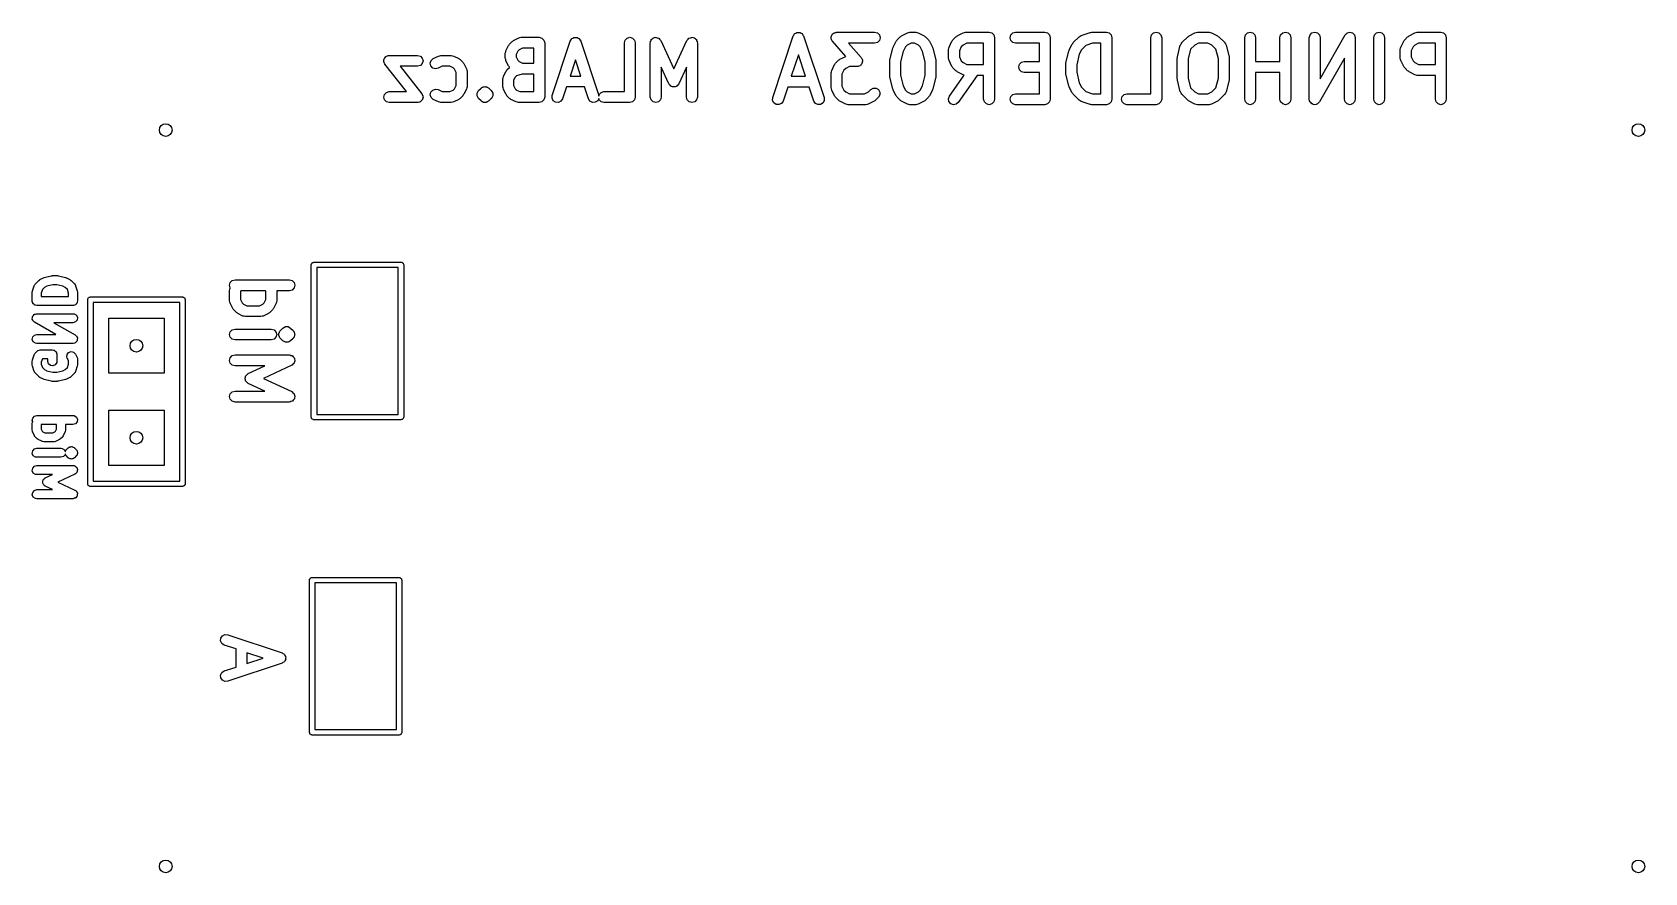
# Model space of a CAD drawing. Extents: x -0.15 to 1.61, y -0.81 to 0.11.
import ezdxf

# ---------------------------------------------------------------- set-up
doc = ezdxf.new("R2010")
doc.units = 0
doc.header["$MEASUREMENT"] = 0
doc.layers.add('BLACK', color=7, linetype='CONTINUOUS')

msp = doc.modelspace()

# ---------------------------------------------------------------- linework, layer by layer
at = {"layer": 'BLACK', "linetype": 'CONTINUOUS'}
for p, q in [((0.6834, 0.1048), (0.6845, 0.1053)), ((0.6845, 0.1053), (0.6855, 0.1059)), ((0.6855, 0.1059), (0.6859, 0.106)), ((0.6859, 0.106), (0.6862, 0.1061)), ((0.6862, 0.1061), (0.6874, 0.1061)), ((0.6874, 0.1061), (0.6885, 0.1061)), ((0.6885, 0.1061), (0.6889, 0.106)), ((0.6889, 0.106), (0.6892, 0.1059)), ((0.6892, 0.1059), (0.6902, 0.1053)), ((0.6902, 0.1053), (0.6913, 0.1048)), ((0.7254, 0.105), (0.7258, 0.1055)), ((0.7258, 0.1055), (0.7268, 0.1057)), ((0.7268, 0.1057), (0.7277, 0.1061)), ((0.7277, 0.1061), (0.7282, 0.1061)), ((0.7282, 0.1061), (0.7288, 0.1062)), ((0.7288, 0.1062), (0.7702, 0.1062)), ((0.7702, 0.1062), (0.7732, 0.1055)), ((0.7732, 0.1055), (0.7753, 0.1033)), ((0.7995, 0.1024), (0.8058, 0.1056)), ((0.8058, 0.1056), (0.8072, 0.1059)), ((0.8072, 0.1059), (0.8085, 0.1062)), ((0.8085, 0.1062), (0.8148, 0.1062)), ((0.8148, 0.1062), (0.8162, 0.1059)), ((0.8162, 0.1059), (0.8175, 0.1056)), ((0.8175, 0.1056), (0.8239, 0.1024)), ((0.86, 0.1024), (0.8664, 0.1056)), ((0.8664, 0.1056), (0.8677, 0.1059)), ((0.8677, 0.1059), (0.869, 0.1062)), ((0.869, 0.1062), (0.8945, 0.1062)), ((0.8945, 0.1062), (0.8975, 0.1055)), ((0.8975, 0.1055), (0.8996, 0.1033)), ((0.9181, 0.1033), (0.9203, 0.1055)), ((0.9203, 0.1055), (0.9232, 0.1062)), ((0.9232, 0.1062), (0.9551, 0.1062)), ((0.9551, 0.1062), (0.958, 0.1055)), ((0.958, 0.1055), (0.9602, 0.1033)), ((0.9946, 0.1028), (1.0042, 0.1059)), ((1.0042, 0.1059), (1.0051, 0.106)), ((1.0051, 0.106), (1.0061, 0.1062)), ((1.0061, 0.1062), (1.022, 0.1062)), ((1.022, 0.1062), (1.025, 0.1055)), ((1.025, 0.1055), (1.0271, 0.1033)), ((1.0711, 0.1033), (1.0732, 0.1055)), ((1.0732, 0.1055), (1.0762, 0.1062)), ((1.0762, 0.1062), (1.0791, 0.1055)), ((1.0791, 0.1055), (1.0813, 0.1033)), ((1.1118, 0.1024), (1.1182, 0.1056)), ((1.1182, 0.1056), (1.1195, 0.1059)), ((1.1195, 0.1059), (1.1208, 0.1062)), ((1.1208, 0.1062), (1.1336, 0.1062)), ((1.1336, 0.1062), (1.1349, 0.1059)), ((1.1349, 0.1059), (1.1362, 0.1056)), ((1.1362, 0.1056), (1.1426, 0.1024)), ((1.1731, 0.1033), (1.1752, 0.1055)), ((1.1752, 0.1055), (1.1782, 0.1062)), ((1.1782, 0.1062), (1.1811, 0.1055)), ((1.1811, 0.1055), (1.1833, 0.1033)), ((1.2113, 0.1033), (1.2135, 0.1055)), ((1.2135, 0.1055), (1.2164, 0.1062)), ((1.2164, 0.1062), (1.2194, 0.1055)), ((1.2194, 0.1055), (1.2215, 0.1033)), ((1.2432, 0.1033), (1.2453, 0.1055)), ((1.2453, 0.1055), (1.2483, 0.1062)), ((1.2483, 0.1062), (1.2512, 0.1055)), ((1.2512, 0.1055), (1.2534, 0.1033)), ((1.2825, 0.1044), (1.2836, 0.1054)), ((1.2836, 0.1055), (1.2851, 0.1058)), ((1.2836, 0.1054), (1.2836, 0.1055)), ((1.2836, 0.1054), (1.2836, 0.1054)), ((1.2851, 0.1058), (1.2865, 0.1062)), ((1.2865, 0.1062), (1.2865, 0.1062)), ((1.2865, 0.1062), (1.2865, 0.1062)), ((1.2865, 0.1062), (1.288, 0.1059)), ((1.288, 0.1059), (1.2895, 0.1055)), ((1.2895, 0.1055), (1.2895, 0.1055)), ((1.2895, 0.1055), (1.2895, 0.1055)), ((1.2895, 0.1055), (1.2906, 0.1044)), ((1.3133, 0.1033), (1.3155, 0.1055)), ((1.3155, 0.1055), (1.3184, 0.1062)), ((1.3184, 0.1062), (1.3214, 0.1055)), ((1.3214, 0.1055), (1.3235, 0.1033)), ((1.3508, 0.1024), (1.3572, 0.1056)), ((1.3572, 0.1056), (1.3585, 0.1059)), ((1.3585, 0.1059), (1.3598, 0.1062)), ((1.3598, 0.1062), (1.3853, 0.1062)), ((1.3853, 0.1062), (1.3883, 0.1055)), ((1.3883, 0.1055), (1.3904, 0.1033)), ((0.3696, 0.0862), (0.3724, 0.0919)), ((0.3724, 0.0919), (0.373, 0.0926)), ((0.373, 0.0926), (0.3735, 0.0934)), ((0.3735, 0.0934), (0.3763, 0.0962)), ((0.3763, 0.0962), (0.3771, 0.0967)), ((0.3771, 0.0967), (0.3778, 0.0973)), ((0.3778, 0.0973), (0.3835, 0.1001)), ((0.3835, 0.1001), (0.3848, 0.1004)), ((0.3875, 0.0889), (0.384, 0.0872)), ((0.3848, 0.1004), (0.3861, 0.1008)), ((0.3861, 0.1008), (0.4058, 0.1008)), ((0.3999, 0.0889), (0.3875, 0.0889)), ((0.3999, 0.0726), (0.3999, 0.0889)), ((0.4058, 0.1008), (0.4087, 0.1)), ((0.4087, 0.1), (0.4109, 0.0978)), ((0.4109, 0.0978), (0.4117, 0.0948)), ((0.4117, 0.0948), (0.4117, 0.0358)), ((0.4199, 0.0377), (0.4395, 0.0967)), ((0.4395, 0.0967), (0.4402, 0.0977)), ((0.4402, 0.0977), (0.4407, 0.0988)), ((0.4407, 0.0988), (0.441, 0.099)), ((0.441, 0.099), (0.4412, 0.0993)), ((0.4412, 0.0993), (0.4423, 0.0998)), ((0.4423, 0.0998), (0.4433, 0.1005)), ((0.4433, 0.1005), (0.4436, 0.1005)), ((0.4436, 0.1005), (0.444, 0.1006)), ((0.444, 0.1006), (0.4452, 0.1006)), ((0.4452, 0.1006), (0.4463, 0.1006)), ((0.4463, 0.1006), (0.4467, 0.1005)), ((0.4467, 0.1005), (0.447, 0.1005)), ((0.447, 0.1005), (0.448, 0.0998)), ((0.448, 0.0998), (0.4491, 0.0993)), ((0.4491, 0.0993), (0.4493, 0.099)), ((0.4493, 0.099), (0.4496, 0.0988)), ((0.4496, 0.0988), (0.4501, 0.0977)), ((0.4501, 0.0977), (0.4508, 0.0967)), ((0.4508, 0.0967), (0.4704, 0.0377)), ((0.4983, 0.0948), (0.4991, 0.0978)), ((0.4983, 0.0417), (0.4983, 0.0948)), ((0.4991, 0.0978), (0.5013, 0.1)), ((0.5013, 0.1), (0.5042, 0.1008)), ((0.5042, 0.1008), (0.5072, 0.1)), ((0.5072, 0.1), (0.5093, 0.0978)), ((0.5093, 0.0978), (0.5101, 0.0948)), ((0.5101, 0.0948), (0.5101, 0.0358)), ((0.5264, 0.0954), (0.5269, 0.0966)), ((0.5265, 0.0951), (0.5264, 0.0954)), ((0.5264, 0.0948), (0.5265, 0.0951)), ((0.5264, 0.0358), (0.5264, 0.0948)), ((0.5269, 0.0966), (0.5272, 0.0978)), ((0.5272, 0.0978), (0.5274, 0.098)), ((0.5274, 0.098), (0.5275, 0.0982)), ((0.5275, 0.0982), (0.5285, 0.0991)), ((0.5285, 0.0991), (0.5294, 0.1)), ((0.5294, 0.1), (0.5296, 0.1)), ((0.5296, 0.1), (0.5298, 0.1002)), ((0.5298, 0.1002), (0.5311, 0.1004)), ((0.5311, 0.1004), (0.5323, 0.1008)), ((0.5323, 0.1008), (0.5326, 0.1007)), ((0.5326, 0.1007), (0.5328, 0.1007)), ((0.5328, 0.1007), (0.534, 0.1003)), ((0.534, 0.1003), (0.5353, 0.1)), ((0.5353, 0.1), (0.5355, 0.0998)), ((0.5355, 0.0998), (0.5357, 0.0997)), ((0.5357, 0.0997), (0.5365, 0.0987)), ((0.5365, 0.0987), (0.5374, 0.0978)), ((0.5374, 0.0978), (0.5375, 0.0975)), ((0.5375, 0.0975), (0.5377, 0.0973)), ((0.5377, 0.0973), (0.552, 0.0666)), ((0.552, 0.0666), (0.5663, 0.0973)), ((0.5663, 0.0973), (0.5665, 0.0975)), ((0.5665, 0.0975), (0.5666, 0.0978)), ((0.5666, 0.0978), (0.5675, 0.0987)), ((0.5675, 0.0987), (0.5683, 0.0997)), ((0.5683, 0.0997), (0.5686, 0.0998)), ((0.5686, 0.0998), (0.5687, 0.1)), ((0.5687, 0.1), (0.57, 0.1003)), ((0.57, 0.1003), (0.5712, 0.1007)), ((0.5712, 0.1007), (0.5714, 0.1007)), ((0.5714, 0.1007), (0.5717, 0.1008)), ((0.5717, 0.1008), (0.5729, 0.1004)), ((0.5729, 0.1004), (0.5742, 0.1002)), ((0.5742, 0.1002), (0.5744, 0.1)), ((0.5744, 0.1), (0.5747, 0.1)), ((0.5747, 0.1), (0.5756, 0.0991)), ((0.5756, 0.0991), (0.5765, 0.0982)), ((0.5765, 0.0982), (0.5766, 0.098)), ((0.5766, 0.098), (0.5768, 0.0978)), ((0.5768, 0.0978), (0.5771, 0.0966)), ((0.5771, 0.0966), (0.5776, 0.0954)), ((0.5776, 0.0954), (0.5775, 0.0951)), ((0.5775, 0.0951), (0.5776, 0.0948)), ((0.5776, 0.0948), (0.5776, 0.0358)), ((0.6595, 0.0353), (0.6818, 0.1022)), ((0.6818, 0.1022), (0.6824, 0.1032)), ((0.6824, 0.1032), (0.6829, 0.1043)), ((0.6829, 0.1043), (0.6832, 0.1045)), ((0.6832, 0.1045), (0.6834, 0.1048)), ((0.6913, 0.1048), (0.6915, 0.1045)), ((0.6915, 0.1045), (0.6918, 0.1043)), ((0.6918, 0.1043), (0.6923, 0.1032)), ((0.6923, 0.1032), (0.693, 0.1022)), ((0.693, 0.1022), (0.7153, 0.0353)), ((0.7229, 0.1003), (0.7231, 0.1013)), ((0.723, 0.0998), (0.7229, 0.1003)), ((0.723, 0.0992), (0.723, 0.0998)), ((0.7234, 0.0983), (0.723, 0.0992)), ((0.7231, 0.1013), (0.7232, 0.1022)), ((0.7232, 0.1022), (0.7235, 0.1027)), ((0.7237, 0.0974), (0.7234, 0.0983)), ((0.7235, 0.1027), (0.7237, 0.1033)), ((0.7237, 0.1033), (0.7244, 0.104)), ((0.7241, 0.097), (0.7237, 0.0974)), ((0.7244, 0.0965), (0.7241, 0.097)), ((0.7244, 0.104), (0.7249, 0.1048)), ((0.7387, 0.08), (0.7244, 0.0965)), ((0.7249, 0.1048), (0.7254, 0.105)), ((0.7702, 0.0944), (0.7418, 0.0944)), ((0.7418, 0.0944), (0.7555, 0.0787)), ((0.7732, 0.0952), (0.7702, 0.0944)), ((0.7753, 0.0974), (0.7732, 0.0952)), ((0.7753, 0.1033), (0.7761, 0.1003)), ((0.7761, 0.1003), (0.7753, 0.0974)), ((0.7868, 0.0763), (0.79, 0.089)), ((0.79, 0.089), (0.7903, 0.0896)), ((0.7903, 0.0896), (0.7904, 0.0902)), ((0.7904, 0.0902), (0.7936, 0.0966)), ((0.7936, 0.0966), (0.7943, 0.0973)), ((0.7943, 0.0973), (0.7947, 0.0981)), ((0.7947, 0.0981), (0.7979, 0.1013)), ((0.7979, 0.1013), (0.7987, 0.1018)), ((0.7987, 0.1018), (0.7995, 0.1024)), ((0.8038, 0.0905), (0.8013, 0.0855)), ((0.8056, 0.0923), (0.8038, 0.0905)), ((0.8099, 0.0944), (0.8056, 0.0923)), ((0.8135, 0.0944), (0.8099, 0.0944)), ((0.8177, 0.0923), (0.8135, 0.0944)), ((0.8196, 0.0905), (0.8177, 0.0923)), ((0.822, 0.0855), (0.8196, 0.0905)), ((0.8239, 0.1024), (0.8246, 0.1018)), ((0.8246, 0.1018), (0.8254, 0.1013)), ((0.8254, 0.1013), (0.8286, 0.0981)), ((0.8286, 0.0981), (0.8291, 0.0973)), ((0.8291, 0.0973), (0.8297, 0.0966)), ((0.8297, 0.0966), (0.8329, 0.0902)), ((0.8329, 0.0902), (0.833, 0.0896)), ((0.833, 0.0896), (0.8333, 0.089)), ((0.8333, 0.089), (0.8365, 0.0763)), ((0.8504, 0.0876), (0.8507, 0.0889)), ((0.8507, 0.0889), (0.851, 0.0902)), ((0.851, 0.0902), (0.8542, 0.0966)), ((0.8542, 0.0966), (0.8548, 0.0973)), ((0.8548, 0.0973), (0.8553, 0.0981)), ((0.8553, 0.0981), (0.8585, 0.1013)), ((0.8585, 0.1013), (0.8593, 0.1018)), ((0.8593, 0.1018), (0.86, 0.1024)), ((0.8643, 0.0905), (0.8622, 0.0862)), ((0.8662, 0.0923), (0.8643, 0.0905)), ((0.8704, 0.0944), (0.8662, 0.0923)), ((0.8886, 0.0944), (0.8704, 0.0944)), ((0.8886, 0.0712), (0.8886, 0.0944)), ((0.8996, 0.1033), (0.9004, 0.1003)), ((0.9004, 0.1003), (0.9004, 0.0334)), ((0.9173, 0.1003), (0.9181, 0.1033)), ((0.9181, 0.0974), (0.9173, 0.1003)), ((0.9203, 0.0952), (0.9181, 0.0974)), ((0.9232, 0.0944), (0.9203, 0.0952)), ((0.9492, 0.0944), (0.9232, 0.0944)), ((0.9492, 0.0744), (0.9492, 0.0944)), ((0.9602, 0.1033), (0.961, 0.1003)), ((0.961, 0.1003), (0.961, 0.0334)), ((0.9817, 0.087), (0.9849, 0.0934)), ((0.9849, 0.0934), (0.9855, 0.0941)), ((0.9855, 0.0941), (0.986, 0.095)), ((0.986, 0.095), (0.9923, 0.1013)), ((0.9923, 0.1013), (0.9935, 0.102)), ((0.9935, 0.102), (0.9946, 0.1028)), ((0.9997, 0.092), (0.995, 0.0873)), ((1.007, 0.0944), (0.9997, 0.092)), ((1.0161, 0.0944), (1.007, 0.0944)), ((1.0161, 0.0393), (1.0161, 0.0944)), ((1.0271, 0.1033), (1.0279, 0.1003)), ((1.0279, 0.1003), (1.0279, 0.0334)), ((1.0703, 0.1003), (1.0711, 0.1033)), ((1.0703, 0.0393), (1.0703, 0.1003)), ((1.0813, 0.1033), (1.0821, 0.1003)), ((1.0821, 0.1003), (1.0821, 0.0334)), ((1.0991, 0.0795), (1.1023, 0.0922)), ((1.1023, 0.0922), (1.1024, 0.0923)), ((1.1024, 0.0923), (1.1031, 0.0936)), ((1.1024, 0.0923), (1.1024, 0.0923)), ((1.1031, 0.0936), (1.1038, 0.0949)), ((1.1038, 0.0949), (1.1039, 0.0949)), ((1.1039, 0.095), (1.1103, 0.1013)), ((1.1039, 0.0949), (1.1039, 0.095)), ((1.1103, 0.1013), (1.1111, 0.1018)), ((1.1134, 0.0878), (1.1108, 0.0773)), ((1.1111, 0.1018), (1.1118, 0.1024)), ((1.1179, 0.0923), (1.1134, 0.0878)), ((1.1222, 0.0944), (1.1179, 0.0923)), ((1.1322, 0.0944), (1.1222, 0.0944)), ((1.1364, 0.0923), (1.1322, 0.0944)), ((1.141, 0.0878), (1.1364, 0.0923)), ((1.1436, 0.0773), (1.141, 0.0878)), ((1.1426, 0.1024), (1.1433, 0.1018)), ((1.1433, 0.1018), (1.1441, 0.1013)), ((1.1441, 0.1013), (1.1505, 0.095)), ((1.1505, 0.095), (1.1505, 0.0949)), ((1.1505, 0.0949), (1.1505, 0.0949)), ((1.1505, 0.0949), (1.1513, 0.0936)), ((1.1513, 0.0936), (1.152, 0.0923)), ((1.152, 0.0923), (1.152, 0.0923)), ((1.152, 0.0923), (1.152, 0.0922)), ((1.152, 0.0922), (1.1552, 0.0795)), ((1.1723, 0.1003), (1.1731, 0.1033)), ((1.1723, 0.0334), (1.1723, 0.1003)), ((1.1833, 0.1033), (1.1841, 0.1003)), ((1.1841, 0.1003), (1.1841, 0.0744)), ((1.2105, 0.1003), (1.2113, 0.1033)), ((1.2105, 0.0744), (1.2105, 0.1003)), ((1.2215, 0.1033), (1.2223, 0.1003)), ((1.2223, 0.1003), (1.2223, 0.0334)), ((1.2424, 0.1003), (1.2432, 0.1033)), ((1.2424, 0.0334), (1.2424, 0.1003)), ((1.2534, 0.1033), (1.2542, 0.1003)), ((1.2542, 0.0556), (1.2814, 0.1033)), ((1.2542, 0.1003), (1.2542, 0.0556)), ((1.2814, 0.1033), (1.2825, 0.1044)), ((1.2814, 0.1033), (1.2814, 0.1033)), ((1.2814, 0.1033), (1.2814, 0.1033)), ((1.2906, 0.1044), (1.2916, 0.1033)), ((1.2916, 0.1033), (1.2916, 0.1033)), ((1.2916, 0.1033), (1.2916, 0.1033)), ((1.2916, 0.1033), (1.292, 0.1018)), ((1.292, 0.1018), (1.2924, 0.1004)), ((1.2924, 0.1004), (1.2924, 0.1004)), ((1.2924, 0.1004), (1.2924, 0.1003)), ((1.2924, 0.1003), (1.2924, 0.0334)), ((1.3125, 0.1003), (1.3133, 0.1033)), ((1.3125, 0.0334), (1.3125, 0.1003)), ((1.3235, 0.1033), (1.3243, 0.1003)), ((1.3243, 0.1003), (1.3243, 0.0334)), ((1.3412, 0.0876), (1.3415, 0.0889)), ((1.3415, 0.0889), (1.3418, 0.0902)), ((1.3418, 0.0902), (1.345, 0.0966)), ((1.345, 0.0966), (1.3456, 0.0973)), ((1.3456, 0.0973), (1.3461, 0.0981)), ((1.3461, 0.0981), (1.3493, 0.1013)), ((1.3493, 0.1013), (1.3501, 0.1018)), ((1.3501, 0.1018), (1.3508, 0.1024)), ((1.3551, 0.0905), (1.353, 0.0862)), ((1.357, 0.0923), (1.3551, 0.0905)), ((1.3612, 0.0944), (1.357, 0.0923)), ((1.3794, 0.0944), (1.3612, 0.0944)), ((1.3794, 0.0712), (1.3794, 0.0944)), ((1.3904, 0.1033), (1.3912, 0.1003)), ((1.3912, 0.1003), (1.3912, 0.0334)), ((0.2368, 0.0752), (0.2371, 0.0762)), ((0.2369, 0.0748), (0.2368, 0.0752)), ((0.2368, 0.0743), (0.2369, 0.0748)), ((0.2373, 0.0733), (0.2368, 0.0743)), ((0.2371, 0.0762), (0.2372, 0.0774)), ((0.2372, 0.0774), (0.2375, 0.0777)), ((0.2376, 0.0722), (0.2373, 0.0733)), ((0.2375, 0.0777), (0.2376, 0.0781)), ((0.2376, 0.0781), (0.2384, 0.0789)), ((0.2379, 0.0719), (0.2376, 0.0722)), ((0.238, 0.0715), (0.2379, 0.0719)), ((0.2615, 0.0417), (0.238, 0.0715)), ((0.2384, 0.0789), (0.239, 0.0798)), ((0.239, 0.0798), (0.2394, 0.08)), ((0.2394, 0.08), (0.2397, 0.0803)), ((0.2397, 0.0803), (0.2408, 0.0806)), ((0.2408, 0.0806), (0.2418, 0.081)), ((0.2418, 0.081), (0.2423, 0.081)), ((0.2423, 0.081), (0.2427, 0.0811)), ((0.2427, 0.0811), (0.2736, 0.0811)), ((0.2736, 0.0811), (0.2766, 0.0803)), ((0.2766, 0.0803), (0.2787, 0.0781)), ((0.2787, 0.0722), (0.2766, 0.07)), ((0.2787, 0.0781), (0.2795, 0.0752)), ((0.2795, 0.0752), (0.2787, 0.0722)), ((0.2874, 0.0727), (0.2884, 0.0756)), ((0.288, 0.0697), (0.2874, 0.0727)), ((0.2884, 0.0756), (0.2907, 0.0776)), ((0.2907, 0.0776), (0.2963, 0.0804)), ((0.2963, 0.0804), (0.2976, 0.0807)), ((0.2976, 0.0807), (0.2989, 0.0811)), ((0.2989, 0.0811), (0.3102, 0.0811)), ((0.3102, 0.0811), (0.3115, 0.0807)), ((0.3115, 0.0807), (0.3128, 0.0804)), ((0.3128, 0.0804), (0.3184, 0.0776)), ((0.3184, 0.0776), (0.3191, 0.077)), ((0.3191, 0.077), (0.32, 0.0765)), ((0.32, 0.0765), (0.3228, 0.0737)), ((0.3228, 0.0737), (0.3233, 0.0729)), ((0.3233, 0.0729), (0.3239, 0.0722)), ((0.3239, 0.0722), (0.3267, 0.0666)), ((0.3689, 0.0836), (0.3693, 0.0849)), ((0.3689, 0.078), (0.3689, 0.0836)), ((0.3693, 0.0767), (0.3689, 0.078)), ((0.3693, 0.0849), (0.3696, 0.0862)), ((0.3696, 0.0753), (0.3693, 0.0767)), ((0.3724, 0.0697), (0.3696, 0.0753)), ((0.3825, 0.0857), (0.3808, 0.0822)), ((0.3808, 0.0822), (0.3808, 0.0794)), ((0.3808, 0.0794), (0.3825, 0.0759)), ((0.384, 0.0872), (0.3825, 0.0857)), ((0.3825, 0.0759), (0.384, 0.0744)), ((0.384, 0.0744), (0.3875, 0.0726)), ((0.3875, 0.0726), (0.3999, 0.0726)), ((0.4452, 0.0762), (0.4393, 0.0586)), ((0.451, 0.0586), (0.4452, 0.0762)), ((0.6874, 0.0817), (0.6796, 0.0584)), ((0.6951, 0.0584), (0.6874, 0.0817)), ((0.7235, 0.0647), (0.7267, 0.0711)), ((0.7267, 0.0711), (0.7273, 0.0718)), ((0.7273, 0.0718), (0.7278, 0.0726)), ((0.7278, 0.0726), (0.731, 0.0758)), ((0.731, 0.0758), (0.7318, 0.0763)), ((0.7318, 0.0763), (0.7325, 0.0769)), ((0.7325, 0.0769), (0.7387, 0.08)), ((0.7545, 0.0701), (0.7541, 0.0697)), ((0.755, 0.0704), (0.7545, 0.0701)), ((0.7555, 0.0712), (0.755, 0.0704)), ((0.7555, 0.0787), (0.7558, 0.0782)), ((0.7562, 0.0719), (0.7555, 0.0712)), ((0.7558, 0.0782), (0.7562, 0.0778)), ((0.7562, 0.0778), (0.7565, 0.0769)), ((0.7564, 0.0725), (0.7562, 0.0719)), ((0.7567, 0.0729), (0.7564, 0.0725)), ((0.7565, 0.0769), (0.7569, 0.076)), ((0.7568, 0.0739), (0.7567, 0.0729)), ((0.757, 0.0748), (0.7568, 0.0739)), ((0.7569, 0.076), (0.7569, 0.0754)), ((0.7569, 0.0754), (0.757, 0.0748)), ((0.7866, 0.0748), (0.7868, 0.0755)), ((0.7866, 0.0589), (0.7866, 0.0748)), ((0.7868, 0.0755), (0.7868, 0.0763)), ((0.8013, 0.0855), (0.7984, 0.0741)), ((0.7984, 0.0741), (0.7984, 0.0596)), ((0.8249, 0.0741), (0.822, 0.0855)), ((0.8249, 0.0596), (0.8249, 0.0741)), ((0.8365, 0.0763), (0.8365, 0.0755)), ((0.8365, 0.0755), (0.8367, 0.0748)), ((0.8367, 0.0748), (0.8367, 0.0589)), ((0.8504, 0.078), (0.8504, 0.0876)), ((0.8507, 0.0767), (0.8504, 0.078)), ((0.851, 0.0754), (0.8507, 0.0767)), ((0.8542, 0.069), (0.851, 0.0754)), ((0.8622, 0.0862), (0.8622, 0.0794)), ((0.8622, 0.0794), (0.8643, 0.0752)), ((0.8643, 0.0752), (0.8662, 0.0733)), ((0.8662, 0.0733), (0.8704, 0.0712)), ((0.8704, 0.0712), (0.8886, 0.0712)), ((0.9269, 0.0685), (0.9277, 0.0714)), ((0.9277, 0.0714), (0.9298, 0.0736)), ((0.9298, 0.0736), (0.9328, 0.0744)), ((0.9328, 0.0744), (0.9492, 0.0744)), ((0.9779, 0.0717), (0.978, 0.0724)), ((0.9779, 0.0621), (0.9779, 0.0717)), ((0.978, 0.0731), (0.9812, 0.0858)), ((0.978, 0.0724), (0.978, 0.0731)), ((0.9812, 0.0858), (0.9815, 0.0864)), ((0.9815, 0.0864), (0.9817, 0.087)), ((0.9925, 0.0823), (0.9897, 0.0709)), ((0.9897, 0.0709), (0.9897, 0.0628)), ((0.995, 0.0873), (0.9925, 0.0823)), ((1.099, 0.078), (1.0992, 0.0787)), ((1.099, 0.0557), (1.099, 0.078)), ((1.0992, 0.0787), (1.0991, 0.0795)), ((1.1108, 0.0773), (1.1108, 0.0564)), ((1.1436, 0.0564), (1.1436, 0.0773)), ((1.1552, 0.0795), (1.1552, 0.0787)), ((1.1552, 0.0787), (1.1554, 0.078)), ((1.1554, 0.078), (1.1554, 0.0557)), ((1.1841, 0.0744), (1.2105, 0.0744)), ((1.2806, 0.0781), (1.2534, 0.0305)), ((1.2806, 0.0334), (1.2806, 0.0781)), ((1.3412, 0.078), (1.3412, 0.0876)), ((1.3415, 0.0767), (1.3412, 0.078)), ((1.3418, 0.0754), (1.3415, 0.0767)), ((1.345, 0.069), (1.3418, 0.0754)), ((1.353, 0.0862), (1.353, 0.0794)), ((1.353, 0.0794), (1.3551, 0.0752)), ((1.3551, 0.0752), (1.357, 0.0733)), ((1.357, 0.0733), (1.3612, 0.0712)), ((1.3612, 0.0712), (1.3794, 0.0712)), ((0.2736, 0.0693), (0.2548, 0.0693)), ((0.2548, 0.0693), (0.2783, 0.0394)), ((0.2766, 0.07), (0.2736, 0.0693)), ((0.29, 0.0674), (0.288, 0.0697)), ((0.2929, 0.0665), (0.29, 0.0674)), ((0.2959, 0.0671), (0.2929, 0.0665)), ((0.3003, 0.0693), (0.2959, 0.0671)), ((0.3088, 0.0693), (0.3003, 0.0693)), ((0.3123, 0.0675), (0.3088, 0.0693)), ((0.3138, 0.066), (0.3123, 0.0675)), ((0.3155, 0.0625), (0.3138, 0.066)), ((0.3155, 0.0484), (0.3155, 0.0625)), ((0.3267, 0.0666), (0.327, 0.0652)), ((0.327, 0.0652), (0.3273, 0.0639)), ((0.3273, 0.0639), (0.3273, 0.047)), ((0.3661, 0.0555), (0.3665, 0.0568)), ((0.3661, 0.047), (0.3661, 0.0555)), ((0.3665, 0.0568), (0.3668, 0.0581)), ((0.3668, 0.0581), (0.3696, 0.0637)), ((0.3696, 0.0637), (0.3702, 0.0645)), ((0.3702, 0.0645), (0.3707, 0.0653)), ((0.3707, 0.0653), (0.3735, 0.0681)), ((0.373, 0.069), (0.3724, 0.0697)), ((0.3735, 0.0682), (0.373, 0.069)), ((0.3735, 0.0681), (0.3735, 0.0682)), ((0.3735, 0.0681), (0.3735, 0.0681)), ((0.3797, 0.0576), (0.3779, 0.0541)), ((0.3779, 0.0541), (0.3779, 0.0484)), ((0.3809, 0.0588), (0.3797, 0.0576)), ((0.3871, 0.0608), (0.3809, 0.0588)), ((0.3999, 0.0608), (0.3871, 0.0608)), ((0.3999, 0.0417), (0.3999, 0.0608)), ((0.4393, 0.0586), (0.451, 0.0586)), ((0.5467, 0.0502), (0.5382, 0.0682)), ((0.5382, 0.0682), (0.5382, 0.0358)), ((0.5658, 0.0682), (0.5574, 0.0502)), ((0.5658, 0.0358), (0.5658, 0.0682)), ((0.6796, 0.0584), (0.6951, 0.0584)), ((0.7229, 0.0621), (0.7232, 0.0634)), ((0.7229, 0.0462), (0.7229, 0.0621)), ((0.7232, 0.0634), (0.7235, 0.0647)), ((0.7368, 0.065), (0.7347, 0.0607)), ((0.7347, 0.0607), (0.7347, 0.0476)), ((0.7387, 0.0668), (0.7368, 0.065)), ((0.7429, 0.0689), (0.7387, 0.0668)), ((0.7511, 0.0689), (0.7429, 0.0689)), ((0.7517, 0.0691), (0.7511, 0.0689)), ((0.7523, 0.0691), (0.7517, 0.0691)), ((0.7531, 0.0695), (0.7523, 0.0691)), ((0.7541, 0.0697), (0.7531, 0.0695)), ((0.7868, 0.0582), (0.7866, 0.0589)), ((0.7868, 0.0575), (0.7868, 0.0582)), ((0.79, 0.0447), (0.7868, 0.0575)), ((0.7984, 0.0596), (0.8013, 0.0482)), ((0.822, 0.0482), (0.8249, 0.0596)), ((0.8365, 0.0575), (0.8333, 0.0447)), ((0.8367, 0.0589), (0.8365, 0.0582)), ((0.8365, 0.0582), (0.8365, 0.0575)), ((0.8514, 0.0368), (0.8675, 0.0598)), ((0.8548, 0.0683), (0.8542, 0.069)), ((0.8553, 0.0675), (0.8548, 0.0683)), ((0.8585, 0.0643), (0.8553, 0.0675)), ((0.8593, 0.0638), (0.8585, 0.0643)), ((0.86, 0.0632), (0.8593, 0.0638)), ((0.8664, 0.06), (0.86, 0.0632)), ((0.8817, 0.0594), (0.8611, 0.03)), ((0.8675, 0.0598), (0.8664, 0.06)), ((0.8886, 0.0594), (0.8817, 0.0594)), ((0.8886, 0.0334), (0.8886, 0.0594)), ((0.9277, 0.0655), (0.9269, 0.0685)), ((0.9298, 0.0634), (0.9277, 0.0655)), ((0.9328, 0.0626), (0.9298, 0.0634)), ((0.9492, 0.0626), (0.9328, 0.0626)), ((0.9492, 0.0393), (0.9492, 0.0626)), ((0.978, 0.0614), (0.9779, 0.0621)), ((0.978, 0.0607), (0.978, 0.0614)), ((0.9812, 0.0479), (0.978, 0.0607)), ((0.9897, 0.0628), (0.9925, 0.0514)), ((1.0992, 0.055), (1.099, 0.0557)), ((1.0991, 0.0543), (1.0992, 0.055)), ((1.1023, 0.0415), (1.0991, 0.0543)), ((1.1108, 0.0564), (1.1134, 0.046)), ((1.141, 0.046), (1.1436, 0.0564)), ((1.1552, 0.0543), (1.152, 0.0415)), ((1.1554, 0.0557), (1.1552, 0.055)), ((1.1552, 0.055), (1.1552, 0.0543)), ((1.2105, 0.0626), (1.1841, 0.0626)), ((1.1841, 0.0626), (1.1841, 0.0334)), ((1.2105, 0.0334), (1.2105, 0.0626)), ((1.3456, 0.0683), (1.345, 0.069)), ((1.3461, 0.0675), (1.3456, 0.0683)), ((1.3493, 0.0643), (1.3461, 0.0675)), ((1.3501, 0.0638), (1.3493, 0.0643)), ((1.3508, 0.0632), (1.3501, 0.0638)), ((1.3572, 0.06), (1.3508, 0.0632)), ((1.3585, 0.0597), (1.3572, 0.06)), ((1.3598, 0.0594), (1.3585, 0.0597)), ((1.3794, 0.0594), (1.3598, 0.0594)), ((1.3794, 0.0334), (1.3794, 0.0594)), ((0.2368, 0.0358), (0.2376, 0.0387)), ((0.2376, 0.0328), (0.2368, 0.0358)), ((0.2376, 0.0387), (0.2397, 0.0409)), ((0.2397, 0.0409), (0.2427, 0.0417)), ((0.2427, 0.0417), (0.2615, 0.0417)), ((0.2783, 0.0394), (0.2784, 0.039)), ((0.2784, 0.039), (0.2787, 0.0387)), ((0.2787, 0.0387), (0.279, 0.0377)), ((0.279, 0.0377), (0.2795, 0.0366)), ((0.2795, 0.0358), (0.2792, 0.0347)), ((0.2795, 0.0366), (0.2794, 0.0362)), ((0.2794, 0.0362), (0.2795, 0.0358)), ((0.2874, 0.0383), (0.288, 0.0412)), ((0.2884, 0.0354), (0.2874, 0.0383)), ((0.288, 0.0412), (0.29, 0.0435)), ((0.2907, 0.0333), (0.2884, 0.0354)), ((0.29, 0.0435), (0.2929, 0.0445)), ((0.2929, 0.0445), (0.2959, 0.0439)), ((0.2959, 0.0439), (0.3003, 0.0417)), ((0.3003, 0.0417), (0.3088, 0.0417)), ((0.3088, 0.0417), (0.3123, 0.0435)), ((0.3123, 0.0435), (0.3138, 0.0449)), ((0.3138, 0.0449), (0.3155, 0.0484)), ((0.3228, 0.0372), (0.32, 0.0344)), ((0.3233, 0.0381), (0.3228, 0.0372)), ((0.3239, 0.0388), (0.3233, 0.0381)), ((0.3267, 0.0444), (0.3239, 0.0388)), ((0.327, 0.0457), (0.3267, 0.0444)), ((0.3273, 0.047), (0.327, 0.0457)), ((0.3382, 0.0401), (0.3397, 0.0428)), ((0.3382, 0.0371), (0.3382, 0.0401)), ((0.3382, 0.0401), (0.3382, 0.0401)), ((0.339, 0.0358), (0.3382, 0.0371)), ((0.3397, 0.0344), (0.339, 0.0358)), ((0.3397, 0.0428), (0.3426, 0.0456)), ((0.3426, 0.0456), (0.3432, 0.046)), ((0.3426, 0.0456), (0.3426, 0.0456)), ((0.3426, 0.0456), (0.3426, 0.0456)), ((0.3432, 0.046), (0.3438, 0.0465)), ((0.3438, 0.0465), (0.3445, 0.0467)), ((0.3445, 0.0467), (0.3452, 0.0471)), ((0.3452, 0.0471), (0.346, 0.0471)), ((0.346, 0.0471), (0.3467, 0.0473)), ((0.3467, 0.0473), (0.3475, 0.0471)), ((0.3475, 0.0471), (0.3483, 0.0471)), ((0.3483, 0.0471), (0.3483, 0.0471)), ((0.3483, 0.0471), (0.3489, 0.0467)), ((0.3489, 0.0467), (0.3497, 0.0465)), ((0.3497, 0.0465), (0.3502, 0.046)), ((0.3502, 0.046), (0.3509, 0.0456)), ((0.3509, 0.0456), (0.3509, 0.0456)), ((0.3509, 0.0456), (0.3537, 0.0428)), ((0.3537, 0.0428), (0.3552, 0.0401)), ((0.3545, 0.0358), (0.3537, 0.0344)), ((0.3552, 0.0371), (0.3545, 0.0358)), ((0.3552, 0.0401), (0.3552, 0.0401)), ((0.3552, 0.0401), (0.3552, 0.0371)), ((0.3665, 0.0457), (0.3661, 0.047)), ((0.3668, 0.0444), (0.3665, 0.0457)), ((0.3696, 0.0388), (0.3668, 0.0444)), ((0.3702, 0.0381), (0.3696, 0.0388)), ((0.3707, 0.0372), (0.3702, 0.0381)), ((0.3735, 0.0344), (0.3707, 0.0372)), ((0.3779, 0.0484), (0.3797, 0.0449)), ((0.3797, 0.0449), (0.3812, 0.0435)), ((0.3812, 0.0435), (0.3847, 0.0417)), ((0.3847, 0.0417), (0.3999, 0.0417)), ((0.4117, 0.0358), (0.4109, 0.0328)), ((0.4197, 0.0346), (0.4199, 0.0377)), ((0.4353, 0.0468), (0.4311, 0.0339)), ((0.455, 0.0468), (0.4353, 0.0468)), ((0.4592, 0.0339), (0.455, 0.0468)), ((0.4704, 0.0377), (0.4705, 0.0369)), ((0.4705, 0.0369), (0.471, 0.0387)), ((0.471, 0.0387), (0.4731, 0.0409)), ((0.4731, 0.0409), (0.4761, 0.0417)), ((0.4761, 0.0417), (0.4983, 0.0417)), ((0.5101, 0.0358), (0.5093, 0.0328)), ((0.5272, 0.0328), (0.5264, 0.0358)), ((0.5382, 0.0358), (0.5374, 0.0328)), ((0.547, 0.0498), (0.5467, 0.0502)), ((0.5472, 0.0493), (0.547, 0.0498)), ((0.548, 0.0486), (0.5472, 0.0493)), ((0.5486, 0.0478), (0.548, 0.0486)), ((0.5491, 0.0477), (0.5486, 0.0478)), ((0.5495, 0.0473), (0.5491, 0.0477)), ((0.5505, 0.0471), (0.5495, 0.0473)), ((0.5515, 0.0468), (0.5505, 0.0471)), ((0.552, 0.0469), (0.5515, 0.0468)), ((0.5525, 0.0468), (0.552, 0.0469)), ((0.5535, 0.0471), (0.5525, 0.0468)), ((0.5545, 0.0473), (0.5535, 0.0471)), ((0.5549, 0.0477), (0.5545, 0.0473)), ((0.5554, 0.0478), (0.5549, 0.0477)), ((0.5561, 0.0486), (0.5554, 0.0478)), ((0.5569, 0.0493), (0.5561, 0.0486)), ((0.557, 0.0498), (0.5569, 0.0493)), ((0.5574, 0.0502), (0.557, 0.0498)), ((0.5666, 0.0328), (0.5658, 0.0358)), ((0.5776, 0.0358), (0.5768, 0.0328)), ((0.6593, 0.0322), (0.6595, 0.0353)), ((0.6757, 0.0466), (0.6707, 0.0315)), ((0.699, 0.0466), (0.6757, 0.0466)), ((0.7041, 0.0315), (0.699, 0.0466)), ((0.7153, 0.0353), (0.7155, 0.0322)), ((0.7232, 0.0448), (0.7229, 0.0462)), ((0.7235, 0.0435), (0.7232, 0.0448)), ((0.7267, 0.0371), (0.7235, 0.0435)), ((0.7273, 0.0364), (0.7267, 0.0371)), ((0.7278, 0.0356), (0.7273, 0.0364)), ((0.731, 0.0324), (0.7278, 0.0356)), ((0.7347, 0.0476), (0.7368, 0.0433)), ((0.7368, 0.0433), (0.7387, 0.0415)), ((0.7387, 0.0415), (0.7429, 0.0393)), ((0.7429, 0.0393), (0.7593, 0.0393)), ((0.7593, 0.0393), (0.7635, 0.0415)), ((0.7635, 0.0415), (0.7661, 0.044)), ((0.7661, 0.044), (0.7687, 0.0455)), ((0.7687, 0.0455), (0.7718, 0.0455)), ((0.7744, 0.0356), (0.7712, 0.0324)), ((0.7718, 0.0455), (0.7744, 0.044)), ((0.7744, 0.044), (0.7759, 0.0413)), ((0.7759, 0.0383), (0.7744, 0.0356)), ((0.7759, 0.0413), (0.7759, 0.0383)), ((0.7903, 0.0442), (0.79, 0.0447)), ((0.7904, 0.0435), (0.7903, 0.0442)), ((0.7936, 0.0371), (0.7904, 0.0435)), ((0.7943, 0.0364), (0.7936, 0.0371)), ((0.7947, 0.0356), (0.7943, 0.0364)), ((0.7979, 0.0324), (0.7947, 0.0356)), ((0.8013, 0.0482), (0.8038, 0.0433)), ((0.8038, 0.0433), (0.8056, 0.0415)), ((0.8056, 0.0415), (0.8099, 0.0393)), ((0.8099, 0.0393), (0.8135, 0.0393)), ((0.8135, 0.0393), (0.8177, 0.0415)), ((0.8177, 0.0415), (0.8196, 0.0433)), ((0.8196, 0.0433), (0.822, 0.0482)), ((0.8286, 0.0356), (0.8254, 0.0324)), ((0.8291, 0.0364), (0.8286, 0.0356)), ((0.8297, 0.0371), (0.8291, 0.0364)), ((0.8329, 0.0435), (0.8297, 0.0371)), ((0.833, 0.0442), (0.8329, 0.0435)), ((0.8333, 0.0447), (0.833, 0.0442)), ((0.8504, 0.0339), (0.8514, 0.0368)), ((0.9173, 0.0334), (0.9181, 0.0364)), ((0.9181, 0.0364), (0.9203, 0.0385)), ((0.9203, 0.0385), (0.9232, 0.0393)), ((0.9232, 0.0393), (0.9492, 0.0393)), ((0.9815, 0.0473), (0.9812, 0.0479)), ((0.9817, 0.0467), (0.9815, 0.0473)), ((0.9849, 0.0403), (0.9817, 0.0467)), ((0.9855, 0.0396), (0.9849, 0.0403)), ((0.986, 0.0388), (0.9855, 0.0396)), ((0.9923, 0.0324), (0.986, 0.0388)), ((0.9925, 0.0514), (0.995, 0.0465)), ((0.995, 0.0465), (0.9997, 0.0418)), ((0.9997, 0.0418), (1.007, 0.0393)), ((1.007, 0.0393), (1.0161, 0.0393)), ((1.0384, 0.0334), (1.0392, 0.0364)), ((1.0392, 0.0364), (1.0414, 0.0385)), ((1.0414, 0.0385), (1.0443, 0.0393)), ((1.0443, 0.0393), (1.0703, 0.0393)), ((1.1024, 0.0415), (1.1023, 0.0415)), ((1.1024, 0.0414), (1.1024, 0.0415)), ((1.1031, 0.0402), (1.1024, 0.0414)), ((1.1038, 0.0389), (1.1031, 0.0402)), ((1.1039, 0.0388), (1.1038, 0.0389)), ((1.1103, 0.0324), (1.1039, 0.0388)), ((1.1039, 0.0388), (1.1039, 0.0388)), ((1.1134, 0.046), (1.1179, 0.0415)), ((1.1179, 0.0415), (1.1222, 0.0393)), ((1.1222, 0.0393), (1.1322, 0.0393)), ((1.1322, 0.0393), (1.1364, 0.0415)), ((1.1364, 0.0415), (1.141, 0.046)), ((1.1505, 0.0388), (1.1441, 0.0324)), ((1.1513, 0.0402), (1.1505, 0.0389)), ((1.1505, 0.0389), (1.1505, 0.0388)), ((1.1505, 0.0388), (1.1505, 0.0388)), ((1.152, 0.0414), (1.1513, 0.0402)), ((1.152, 0.0415), (1.152, 0.0415)), ((1.152, 0.0415), (1.152, 0.0414)), ((0.2397, 0.0307), (0.2376, 0.0328)), ((0.2427, 0.0299), (0.2397, 0.0307)), ((0.2736, 0.0299), (0.2427, 0.0299)), ((0.274, 0.03), (0.2736, 0.0299)), ((0.2744, 0.0299), (0.274, 0.03)), ((0.2755, 0.0304), (0.2744, 0.0299)), ((0.2766, 0.0307), (0.2755, 0.0304)), ((0.2769, 0.031), (0.2766, 0.0307)), ((0.2773, 0.0312), (0.2769, 0.031)), ((0.2779, 0.032), (0.2773, 0.0312)), ((0.2787, 0.0328), (0.2779, 0.032)), ((0.2788, 0.0333), (0.2787, 0.0328)), ((0.2791, 0.0336), (0.2788, 0.0333)), ((0.2792, 0.0347), (0.2791, 0.0336)), ((0.2963, 0.0305), (0.2907, 0.0333)), ((0.2976, 0.0302), (0.2963, 0.0305)), ((0.2989, 0.0299), (0.2976, 0.0302)), ((0.3102, 0.0299), (0.2989, 0.0299)), ((0.3115, 0.0302), (0.3102, 0.0299)), ((0.3128, 0.0305), (0.3115, 0.0302)), ((0.3184, 0.0333), (0.3128, 0.0305)), ((0.3191, 0.034), (0.3184, 0.0333)), ((0.32, 0.0344), (0.3191, 0.034)), ((0.3426, 0.0316), (0.3397, 0.0344)), ((0.3397, 0.0344), (0.3397, 0.0344)), ((0.343, 0.0314), (0.3426, 0.0316)), ((0.3432, 0.0312), (0.343, 0.0314)), ((0.3438, 0.0307), (0.3432, 0.0312)), ((0.3445, 0.0305), (0.3438, 0.0307)), ((0.3452, 0.0301), (0.3445, 0.0305)), ((0.346, 0.0301), (0.3452, 0.0301)), ((0.3452, 0.0301), (0.3452, 0.0301)), ((0.3467, 0.0299), (0.346, 0.0301)), ((0.3475, 0.0301), (0.3467, 0.0299)), ((0.3483, 0.0301), (0.3475, 0.0301)), ((0.3489, 0.0305), (0.3483, 0.0301)), ((0.3497, 0.0307), (0.3489, 0.0305)), ((0.3502, 0.0312), (0.3497, 0.0307)), ((0.3509, 0.0316), (0.3502, 0.0312)), ((0.3537, 0.0344), (0.3509, 0.0316)), ((0.3743, 0.034), (0.3735, 0.0344)), ((0.375, 0.0333), (0.3743, 0.034)), ((0.3806, 0.0305), (0.375, 0.0333)), ((0.382, 0.0302), (0.3806, 0.0305)), ((0.3833, 0.0299), (0.382, 0.0302)), ((0.4058, 0.0299), (0.3833, 0.0299)), ((0.4087, 0.0307), (0.4058, 0.0299)), ((0.4109, 0.0328), (0.4087, 0.0307)), ((0.421, 0.0319), (0.4197, 0.0346)), ((0.4236, 0.0302), (0.421, 0.0319)), ((0.4267, 0.03), (0.4236, 0.0302)), ((0.4294, 0.0314), (0.4267, 0.03)), ((0.4311, 0.0339), (0.4294, 0.0314)), ((0.4609, 0.0314), (0.4592, 0.0339)), ((0.4637, 0.03), (0.4609, 0.0314)), ((0.4667, 0.0302), (0.4637, 0.03)), ((0.4693, 0.0319), (0.4667, 0.0302)), ((0.4705, 0.0344), (0.4693, 0.0319)), ((0.471, 0.0328), (0.4705, 0.0344)), ((0.4731, 0.0307), (0.471, 0.0328)), ((0.4761, 0.0299), (0.4731, 0.0307)), ((0.5042, 0.0299), (0.4761, 0.0299)), ((0.5072, 0.0307), (0.5042, 0.0299)), ((0.5093, 0.0328), (0.5072, 0.0307)), ((0.5294, 0.0307), (0.5272, 0.0328)), ((0.5323, 0.0299), (0.5294, 0.0307)), ((0.5353, 0.0307), (0.5323, 0.0299)), ((0.5374, 0.0328), (0.5353, 0.0307)), ((0.5687, 0.0307), (0.5666, 0.0328)), ((0.5717, 0.0299), (0.5687, 0.0307)), ((0.5747, 0.0307), (0.5717, 0.0299)), ((0.5768, 0.0328), (0.5747, 0.0307)), ((0.6606, 0.0295), (0.6593, 0.0322)), ((0.6632, 0.0278), (0.6606, 0.0295)), ((0.6662, 0.0276), (0.6632, 0.0278)), ((0.669, 0.029), (0.6662, 0.0276)), ((0.6707, 0.0315), (0.669, 0.029)), ((0.7058, 0.029), (0.7041, 0.0315)), ((0.7085, 0.0276), (0.7058, 0.029)), ((0.7115, 0.0278), (0.7085, 0.0276)), ((0.7141, 0.0295), (0.7115, 0.0278)), ((0.7155, 0.0322), (0.7141, 0.0295)), ((0.7318, 0.0319), (0.731, 0.0324)), ((0.7325, 0.0313), (0.7318, 0.0319)), ((0.7389, 0.0281), (0.7325, 0.0313)), ((0.7402, 0.0279), (0.7389, 0.0281)), ((0.7415, 0.0275), (0.7402, 0.0279)), ((0.7607, 0.0275), (0.7415, 0.0275)), ((0.762, 0.0279), (0.7607, 0.0275)), ((0.7633, 0.0281), (0.762, 0.0279)), ((0.7697, 0.0313), (0.7633, 0.0281)), ((0.7704, 0.0319), (0.7697, 0.0313)), ((0.7712, 0.0324), (0.7704, 0.0319)), ((0.7987, 0.0319), (0.7979, 0.0324)), ((0.7995, 0.0313), (0.7987, 0.0319)), ((0.8058, 0.0281), (0.7995, 0.0313)), ((0.8072, 0.0279), (0.8058, 0.0281)), ((0.8085, 0.0275), (0.8072, 0.0279)), ((0.8148, 0.0275), (0.8085, 0.0275)), ((0.8162, 0.0279), (0.8148, 0.0275)), ((0.8175, 0.0281), (0.8162, 0.0279)), ((0.8239, 0.0313), (0.8175, 0.0281)), ((0.8246, 0.0319), (0.8239, 0.0313)), ((0.8254, 0.0324), (0.8246, 0.0319)), ((0.8509, 0.0309), (0.8504, 0.0339)), ((0.8529, 0.0286), (0.8509, 0.0309)), ((0.8558, 0.0275), (0.8529, 0.0286)), ((0.8588, 0.0281), (0.8558, 0.0275)), ((0.8611, 0.03), (0.8588, 0.0281)), ((0.8894, 0.0305), (0.8886, 0.0334)), ((0.8916, 0.0283), (0.8894, 0.0305)), ((0.8945, 0.0275), (0.8916, 0.0283)), ((0.8975, 0.0283), (0.8945, 0.0275)), ((0.8996, 0.0305), (0.8975, 0.0283)), ((0.9004, 0.0334), (0.8996, 0.0305)), ((0.9181, 0.0305), (0.9173, 0.0334)), ((0.9203, 0.0283), (0.9181, 0.0305)), ((0.9232, 0.0275), (0.9203, 0.0283)), ((0.9551, 0.0275), (0.9232, 0.0275)), ((0.958, 0.0283), (0.9551, 0.0275)), ((0.9602, 0.0305), (0.958, 0.0283)), ((0.961, 0.0334), (0.9602, 0.0305)), ((0.9935, 0.0317), (0.9923, 0.0324)), ((0.9946, 0.031), (0.9935, 0.0317)), ((1.0042, 0.0278), (0.9946, 0.031)), ((1.0051, 0.0278), (1.0042, 0.0278)), ((1.0061, 0.0275), (1.0051, 0.0278)), ((1.022, 0.0275), (1.0061, 0.0275)), ((1.025, 0.0283), (1.022, 0.0275)), ((1.0271, 0.0305), (1.025, 0.0283)), ((1.0279, 0.0334), (1.0271, 0.0305)), ((1.0392, 0.0305), (1.0384, 0.0334)), ((1.0414, 0.0283), (1.0392, 0.0305)), ((1.0443, 0.0275), (1.0414, 0.0283)), ((1.0762, 0.0275), (1.0443, 0.0275)), ((1.0791, 0.0283), (1.0762, 0.0275)), ((1.0813, 0.0305), (1.0791, 0.0283)), ((1.0821, 0.0334), (1.0813, 0.0305)), ((1.1111, 0.0319), (1.1103, 0.0324)), ((1.1118, 0.0313), (1.1111, 0.0319)), ((1.1182, 0.0281), (1.1118, 0.0313)), ((1.1195, 0.0279), (1.1182, 0.0281)), ((1.1208, 0.0275), (1.1195, 0.0279)), ((1.1336, 0.0275), (1.1208, 0.0275)), ((1.1349, 0.0279), (1.1336, 0.0275)), ((1.1362, 0.0281), (1.1349, 0.0279)), ((1.1426, 0.0313), (1.1362, 0.0281)), ((1.1433, 0.0319), (1.1426, 0.0313)), ((1.1441, 0.0324), (1.1433, 0.0319)), ((1.1731, 0.0305), (1.1723, 0.0334)), ((1.1752, 0.0283), (1.1731, 0.0305)), ((1.1782, 0.0275), (1.1752, 0.0283)), ((1.1811, 0.0283), (1.1782, 0.0275)), ((1.1833, 0.0305), (1.1811, 0.0283)), ((1.1841, 0.0334), (1.1833, 0.0305)), ((1.2113, 0.0305), (1.2105, 0.0334)), ((1.2135, 0.0283), (1.2113, 0.0305)), ((1.2164, 0.0275), (1.2135, 0.0283)), ((1.2194, 0.0283), (1.2164, 0.0275)), ((1.2215, 0.0305), (1.2194, 0.0283)), ((1.2223, 0.0334), (1.2215, 0.0305)), ((1.2428, 0.0319), (1.2424, 0.0334)), ((1.2424, 0.0334), (1.2424, 0.0334)), ((1.2424, 0.0334), (1.2424, 0.0334)), ((1.2432, 0.0305), (1.2428, 0.0319)), ((1.2432, 0.0304), (1.2432, 0.0305)), ((1.2443, 0.0294), (1.2432, 0.0304)), ((1.2432, 0.0304), (1.2432, 0.0304)), ((1.2453, 0.0283), (1.2443, 0.0294)), ((1.2454, 0.0283), (1.2453, 0.0283)), ((1.2453, 0.0283), (1.2453, 0.0283)), ((1.2468, 0.0279), (1.2454, 0.0283)), ((1.2483, 0.0275), (1.2468, 0.0279)), ((1.2498, 0.0279), (1.2483, 0.0275)), ((1.2483, 0.0275), (1.2483, 0.0275)), ((1.2483, 0.0275), (1.2483, 0.0275)), ((1.2512, 0.0283), (1.2498, 0.0279)), ((1.2513, 0.0283), (1.2512, 0.0283)), ((1.2523, 0.0294), (1.2513, 0.0283)), ((1.2513, 0.0283), (1.2513, 0.0283)), ((1.2534, 0.0305), (1.2523, 0.0294)), ((1.2534, 0.0305), (1.2534, 0.0305)), ((1.2534, 0.0305), (1.2534, 0.0305)), ((1.2814, 0.0305), (1.2806, 0.0334)), ((1.2836, 0.0283), (1.2814, 0.0305)), ((1.2865, 0.0275), (1.2836, 0.0283)), ((1.2895, 0.0283), (1.2865, 0.0275)), ((1.2916, 0.0305), (1.2895, 0.0283)), ((1.2924, 0.0334), (1.2916, 0.0305)), ((1.3133, 0.0305), (1.3125, 0.0334)), ((1.3155, 0.0283), (1.3133, 0.0305)), ((1.3184, 0.0275), (1.3155, 0.0283)), ((1.3214, 0.0283), (1.3184, 0.0275)), ((1.3235, 0.0305), (1.3214, 0.0283)), ((1.3243, 0.0334), (1.3235, 0.0305)), ((1.3802, 0.0305), (1.3794, 0.0334)), ((1.3824, 0.0283), (1.3802, 0.0305)), ((1.3853, 0.0275), (1.3824, 0.0283)), ((1.3883, 0.0283), (1.3853, 0.0275)), ((1.3904, 0.0305), (1.3883, 0.0283)), ((1.3912, 0.0334), (1.3904, 0.0305)), ((0.1581, -0.1459), (0.1582, -0.1458)), ((0.1581, -0.1461), (0.1581, -0.1459)), ((0.1581, -0.1465), (0.1581, -0.1461)), ((0.1581, -0.3118), (0.1581, -0.1465)), ((0.1582, -0.1454), (0.1587, -0.1449)), ((0.1582, -0.1458), (0.1582, -0.1454)), ((0.1587, -0.1449), (0.1591, -0.1442)), ((0.1591, -0.1442), (0.1594, -0.1441)), ((0.1594, -0.1441), (0.1595, -0.1439)), ((0.1595, -0.1439), (0.1603, -0.1438)), ((0.1603, -0.1438), (0.161, -0.1435)), ((0.161, -0.1435), (0.2555, -0.1435)), ((0.164, -0.1494), (0.164, -0.3089)), ((0.2526, -0.1494), (0.164, -0.1494)), ((0.2526, -0.3089), (0.2526, -0.1494)), ((0.2555, -0.1435), (0.2559, -0.1436)), ((0.2559, -0.1436), (0.256, -0.1435)), ((0.256, -0.1435), (0.2561, -0.1436)), ((0.2561, -0.1436), (0.2565, -0.1437)), ((0.2565, -0.1437), (0.2571, -0.1442)), ((0.2571, -0.1442), (0.2578, -0.1446)), ((0.2578, -0.1446), (0.2579, -0.1448)), ((0.2579, -0.1448), (0.2581, -0.145)), ((0.2581, -0.145), (0.2582, -0.1457)), ((0.2582, -0.1457), (0.2585, -0.1465)), ((0.2585, -0.1465), (0.2585, -0.3118)), ((-0.1451, -0.1763), (-0.1449, -0.1749)), ((-0.1449, -0.1749), (-0.1448, -0.1748)), ((-0.1448, -0.1747), (-0.1429, -0.1691)), ((-0.1448, -0.1748), (-0.1448, -0.1747)), ((-0.1429, -0.1691), (-0.1423, -0.1678)), ((-0.1423, -0.1678), (-0.142, -0.1676)), ((-0.142, -0.1676), (-0.1417, -0.1672)), ((-0.1417, -0.1672), (-0.138, -0.1634)), ((-0.138, -0.1634), (-0.1369, -0.1626)), ((-0.1369, -0.1626), (-0.1368, -0.1626)), ((-0.1368, -0.1626), (-0.1367, -0.1625)), ((-0.1367, -0.1625), (-0.133, -0.1606)), ((-0.134, -0.1733), (-0.1352, -0.1771)), ((-0.1316, -0.1709), (-0.134, -0.1733)), ((-0.133, -0.1606), (-0.1321, -0.1603)), ((-0.1321, -0.1603), (-0.132, -0.1602)), ((-0.132, -0.1602), (-0.1245, -0.1584)), ((-0.1291, -0.1697), (-0.1316, -0.1709)), ((-0.1227, -0.1681), (-0.1291, -0.1697)), ((-0.1245, -0.1584), (-0.1234, -0.1583)), ((-0.1234, -0.1583), (-0.1233, -0.1582)), ((-0.1233, -0.1582), (-0.1176, -0.1582)), ((-0.1183, -0.1681), (-0.1227, -0.1681)), ((-0.1119, -0.1697), (-0.1183, -0.1681)), ((-0.1176, -0.1582), (-0.1166, -0.1584)), ((-0.1166, -0.1584), (-0.1165, -0.1584)), ((-0.1165, -0.1584), (-0.109, -0.1602)), ((-0.1093, -0.1709), (-0.1119, -0.1697)), ((-0.1069, -0.1733), (-0.1093, -0.1709)), ((-0.109, -0.1602), (-0.1081, -0.1606)), ((-0.1081, -0.1606), (-0.1079, -0.1606)), ((-0.1079, -0.1606), (-0.1042, -0.1625)), ((-0.1057, -0.1771), (-0.1069, -0.1733)), ((-0.1042, -0.1625), (-0.103, -0.1633)), ((-0.103, -0.1633), (-0.103, -0.1634)), ((-0.103, -0.1634), (-0.1029, -0.1634)), ((-0.1029, -0.1634), (-0.0992, -0.1672)), ((-0.0992, -0.1672), (-0.0983, -0.1683)), ((-0.0983, -0.1683), (-0.0982, -0.1687)), ((-0.0982, -0.1687), (-0.098, -0.1691)), ((-0.098, -0.1691), (-0.0961, -0.1747)), ((-0.0961, -0.1747), (-0.0959, -0.1761)), ((0.0694, -0.1687), (0.0701, -0.1657)), ((0.0701, -0.1714), (0.0694, -0.1687)), ((0.0694, -0.1743), (0.0697, -0.173)), ((0.0694, -0.1855), (0.0694, -0.1743)), ((0.0697, -0.173), (0.07, -0.1717)), ((0.07, -0.1717), (0.0701, -0.1714)), ((0.0701, -0.1657), (0.0723, -0.1636)), ((0.0723, -0.1636), (0.0753, -0.1628)), ((0.0753, -0.1628), (0.1343, -0.1628)), ((0.0817, -0.1746), (0.0812, -0.1757)), ((0.1082, -0.1746), (0.0817, -0.1746)), ((0.1087, -0.1757), (0.1082, -0.1746)), ((0.1343, -0.1746), (0.1205, -0.1746)), ((0.1205, -0.1746), (0.1205, -0.1855)), ((0.1343, -0.1628), (0.1373, -0.1636)), ((0.1373, -0.1738), (0.1343, -0.1746)), ((0.1373, -0.1636), (0.1394, -0.1657)), ((0.1394, -0.1716), (0.1373, -0.1738)), ((0.1394, -0.1657), (0.1402, -0.1687)), ((0.1402, -0.1687), (0.1394, -0.1716)), ((-0.1451, -0.1856), (-0.1451, -0.1763)), ((-0.145, -0.186), (-0.1451, -0.1856)), ((-0.145, -0.1863), (-0.145, -0.186)), ((-0.1446, -0.1873), (-0.145, -0.1863)), ((-0.1443, -0.1883), (-0.1446, -0.1873)), ((-0.144, -0.1885), (-0.1443, -0.1883)), ((-0.1439, -0.1889), (-0.144, -0.1885)), ((-0.143, -0.1894), (-0.1439, -0.1889)), ((-0.1422, -0.1901), (-0.143, -0.1894)), ((-0.1418, -0.1902), (-0.1422, -0.1901)), ((-0.1415, -0.1904), (-0.1418, -0.1902)), ((-0.1401, -0.1906), (-0.1415, -0.1904)), ((-0.1008, -0.1906), (-0.1401, -0.1906)), ((-0.1352, -0.1771), (-0.1352, -0.1807)), ((-0.1352, -0.1807), (-0.1057, -0.1807)), ((-0.1057, -0.1807), (-0.1057, -0.1771)), ((-0.1004, -0.1905), (-0.1008, -0.1906)), ((-0.1001, -0.1905), (-0.1004, -0.1905)), ((-0.0991, -0.1901), (-0.1001, -0.1905)), ((-0.0981, -0.1898), (-0.0991, -0.1901)), ((-0.0979, -0.1895), (-0.0981, -0.1898)), ((-0.0975, -0.1894), (-0.0979, -0.1895)), ((-0.097, -0.1885), (-0.0975, -0.1894)), ((-0.0963, -0.1877), (-0.097, -0.1885)), ((-0.0962, -0.1873), (-0.0963, -0.1877)), ((-0.0961, -0.187), (-0.0962, -0.1873)), ((-0.0959, -0.1856), (-0.0961, -0.187)), ((-0.0959, -0.1761), (-0.0959, -0.1762)), ((-0.0959, -0.1762), (-0.0959, -0.1763)), ((-0.0959, -0.1763), (-0.0959, -0.1856)), ((-0.0848, -0.1837), (-0.0847, -0.1836)), ((-0.0848, -0.1839), (-0.0848, -0.1837)), ((-0.0848, -0.1843), (-0.0848, -0.1839)), ((-0.0848, -0.3843), (-0.0848, -0.1843)), ((-0.0847, -0.1832), (-0.0842, -0.1827)), ((-0.0847, -0.1836), (-0.0847, -0.1832)), ((-0.0842, -0.1827), (-0.0838, -0.182)), ((-0.0838, -0.182), (-0.0835, -0.1819)), ((-0.0835, -0.1819), (-0.0834, -0.1817)), ((-0.0834, -0.1817), (-0.0826, -0.1816)), ((-0.0826, -0.1816), (-0.0819, -0.1813)), ((-0.0819, -0.1813), (0.0181, -0.1813)), ((-0.0789, -0.1872), (-0.0789, -0.3813)), ((0.0152, -0.1872), (-0.0789, -0.1872)), ((0.0152, -0.3813), (0.0152, -0.1872)), ((0.0181, -0.1813), (0.0185, -0.1814)), ((0.0185, -0.1814), (0.0186, -0.1813)), ((0.0186, -0.1813), (0.0187, -0.1814)), ((0.0187, -0.1814), (0.0191, -0.1815)), ((0.0191, -0.1815), (0.0197, -0.182)), ((0.0197, -0.182), (0.0204, -0.1824)), ((0.0204, -0.1824), (0.0205, -0.1826)), ((0.0205, -0.1826), (0.0207, -0.1828)), ((0.0207, -0.1828), (0.0208, -0.1835)), ((0.0208, -0.1835), (0.0211, -0.1843)), ((0.0211, -0.1843), (0.0211, -0.3843)), ((0.0697, -0.1869), (0.0694, -0.1855)), ((0.07, -0.1882), (0.0697, -0.1869)), ((0.0728, -0.1938), (0.07, -0.1882)), ((0.0812, -0.1757), (0.0812, -0.1842)), ((0.0812, -0.1842), (0.0829, -0.1877)), ((0.0829, -0.1877), (0.0844, -0.1891)), ((0.0844, -0.1891), (0.0879, -0.1909)), ((0.0879, -0.1909), (0.102, -0.1909)), ((0.102, -0.1909), (0.1055, -0.1891)), ((0.1055, -0.1891), (0.107, -0.1877)), ((0.107, -0.1877), (0.1087, -0.1842)), ((0.1087, -0.1842), (0.1087, -0.1757)), ((0.1199, -0.1882), (0.1171, -0.1938)), ((0.1202, -0.1869), (0.1199, -0.1882)), ((0.1205, -0.1855), (0.1202, -0.1869)), ((-0.145, -0.2051), (-0.1448, -0.2038)), ((-0.145, -0.2052), (-0.145, -0.2051)), ((-0.145, -0.2053), (-0.145, -0.2052)), ((-0.1444, -0.2065), (-0.145, -0.2053)), ((-0.1448, -0.2038), (-0.1447, -0.2026)), ((-0.1447, -0.2026), (-0.1446, -0.2025)), ((-0.1446, -0.2023), (-0.1438, -0.2014)), ((-0.1446, -0.2025), (-0.1446, -0.2023)), ((-0.1439, -0.2076), (-0.1444, -0.2065)), ((-0.1437, -0.2077), (-0.1439, -0.2076)), ((-0.1438, -0.2014), (-0.143, -0.2004)), ((-0.1437, -0.2078), (-0.1437, -0.2077)), ((-0.1426, -0.2087), (-0.1437, -0.2078)), ((-0.143, -0.2004), (-0.1429, -0.2003)), ((-0.1429, -0.2003), (-0.1428, -0.2002)), ((-0.1428, -0.2002), (-0.1416, -0.1999)), ((-0.1193, -0.222), (-0.1426, -0.2087)), ((-0.1416, -0.1999), (-0.1404, -0.1995)), ((-0.1404, -0.1995), (-0.1403, -0.1995)), ((-0.1403, -0.1995), (-0.1401, -0.1995)), ((-0.1401, -0.1995), (-0.1008, -0.1995)), ((-0.1008, -0.2093), (-0.1216, -0.2093)), ((-0.1216, -0.2093), (-0.0983, -0.2226)), ((-0.1008, -0.1995), (-0.0994, -0.1997)), ((-0.0981, -0.2085), (-0.1008, -0.2093)), ((-0.0994, -0.1997), (-0.0971, -0.2012)), ((-0.0963, -0.2064), (-0.0981, -0.2085)), ((-0.0971, -0.2012), (-0.0959, -0.2037)), ((-0.0959, -0.2037), (-0.0963, -0.2064)), ((-0.0619, -0.2643), (-0.0619, -0.2043)), ((-0.0619, -0.2043), (-0.0019, -0.2043)), ((-0.0019, -0.2043), (-0.0019, -0.2643)), ((0.0734, -0.1945), (0.0728, -0.1938)), ((0.0739, -0.1953), (0.0734, -0.1945)), ((0.0767, -0.1982), (0.0739, -0.1953)), ((0.0775, -0.1986), (0.0767, -0.1982)), ((0.0782, -0.1993), (0.0775, -0.1986)), ((0.0839, -0.2021), (0.0782, -0.1993)), ((0.0852, -0.2023), (0.0839, -0.2021)), ((0.0865, -0.2027), (0.0852, -0.2023)), ((0.1034, -0.2027), (0.0865, -0.2027)), ((0.1047, -0.2023), (0.1034, -0.2027)), ((0.106, -0.2021), (0.1047, -0.2023)), ((0.1116, -0.1993), (0.106, -0.2021)), ((0.1124, -0.1986), (0.1116, -0.1993)), ((0.1132, -0.1982), (0.1124, -0.1986)), ((0.116, -0.1953), (0.1132, -0.1982)), ((0.1165, -0.1945), (0.116, -0.1953)), ((0.1171, -0.1938), (0.1165, -0.1945)), ((-0.145, -0.2276), (-0.1446, -0.2248)), ((-0.1439, -0.2301), (-0.145, -0.2276)), ((-0.1446, -0.2248), (-0.1428, -0.2227)), ((-0.1428, -0.2227), (-0.1401, -0.222)), ((-0.1401, -0.222), (-0.1193, -0.222)), ((-0.0983, -0.2226), (-0.0972, -0.2235)), ((-0.0972, -0.2235), (-0.0972, -0.2236)), ((-0.0972, -0.2236), (-0.0971, -0.2237)), ((-0.0971, -0.2237), (-0.0965, -0.2248)), ((-0.0965, -0.2248), (-0.0959, -0.2259)), ((-0.0961, -0.2274), (-0.0962, -0.2287)), ((-0.0959, -0.2262), (-0.0961, -0.2274)), ((-0.0959, -0.2259), (-0.096, -0.2261)), ((-0.096, -0.2261), (-0.0959, -0.2262)), ((0.0694, -0.2221), (0.0701, -0.2192)), ((0.0701, -0.2251), (0.0694, -0.2221)), ((0.0701, -0.2192), (0.0723, -0.217)), ((0.0723, -0.2272), (0.0701, -0.2251)), ((0.0723, -0.217), (0.0753, -0.2162)), ((0.0753, -0.228), (0.0723, -0.2272)), ((0.0753, -0.2162), (0.1146, -0.2162)), ((0.1146, -0.2162), (0.1176, -0.217)), ((0.1176, -0.2272), (0.1146, -0.228)), ((0.1176, -0.217), (0.1197, -0.2192)), ((0.1197, -0.2251), (0.1176, -0.2272)), ((0.1197, -0.2192), (0.1205, -0.2221)), ((0.1205, -0.2221), (0.1197, -0.2251)), ((0.1228, -0.2221), (0.123, -0.2214)), ((0.123, -0.2229), (0.1228, -0.2221)), ((0.123, -0.2206), (0.1234, -0.2199)), ((0.123, -0.2214), (0.123, -0.2206)), ((0.123, -0.2206), (0.123, -0.2206)), ((0.123, -0.2236), (0.123, -0.2229)), ((0.1234, -0.2243), (0.123, -0.2236)), ((0.1234, -0.2199), (0.1236, -0.2192)), ((0.1236, -0.2251), (0.1234, -0.2243)), ((0.1236, -0.2192), (0.1241, -0.2186)), ((0.1241, -0.2256), (0.1236, -0.2251)), ((0.1241, -0.2186), (0.1245, -0.2179)), ((0.1245, -0.2263), (0.1241, -0.2256)), ((0.1245, -0.2179), (0.1273, -0.2151)), ((0.1245, -0.2179), (0.1245, -0.2179)), ((0.1273, -0.2291), (0.1245, -0.2263)), ((0.1273, -0.2151), (0.1284, -0.2145)), ((0.1273, -0.2151), (0.1273, -0.2151)), ((0.1273, -0.2151), (0.1273, -0.2151)), ((0.1284, -0.2145), (0.13, -0.2136)), ((0.13, -0.2136), (0.133, -0.2136)), ((0.133, -0.2136), (0.133, -0.2136)), ((0.133, -0.2136), (0.1346, -0.2145)), ((0.1346, -0.2145), (0.1357, -0.2151)), ((0.1357, -0.2151), (0.1357, -0.2151)), ((0.1357, -0.2151), (0.1385, -0.2179)), ((0.1385, -0.2263), (0.1357, -0.2291)), ((0.1385, -0.2179), (0.1389, -0.2186)), ((0.1389, -0.2256), (0.1385, -0.2263)), ((0.1385, -0.2263), (0.1385, -0.2263)), ((0.1389, -0.2186), (0.1394, -0.2192)), ((0.1394, -0.2251), (0.1389, -0.2256)), ((0.1394, -0.2192), (0.1396, -0.2199)), ((0.1396, -0.2243), (0.1394, -0.2251)), ((0.1396, -0.2199), (0.14, -0.2206)), ((0.14, -0.2236), (0.1396, -0.2243)), ((0.14, -0.2206), (0.14, -0.2206)), ((0.14, -0.2206), (0.14, -0.2214)), ((0.14, -0.2214), (0.1402, -0.2221)), ((0.1402, -0.2221), (0.14, -0.2229)), ((0.14, -0.2229), (0.14, -0.2236)), ((-0.1448, -0.2497), (-0.1429, -0.2441)), ((-0.1415, -0.2316), (-0.1439, -0.2301)), ((-0.1429, -0.2441), (-0.1423, -0.2428)), ((-0.1423, -0.2428), (-0.142, -0.2425)), ((-0.142, -0.2425), (-0.1417, -0.2422)), ((-0.1417, -0.2422), (-0.1399, -0.2403)), ((-0.1401, -0.2318), (-0.1415, -0.2316)), ((-0.1008, -0.2318), (-0.1401, -0.2318)), ((-0.1399, -0.2403), (-0.1392, -0.2397)), ((-0.1392, -0.2397), (-0.1391, -0.2396)), ((-0.1391, -0.2396), (-0.1389, -0.2396)), ((-0.1389, -0.2396), (-0.1388, -0.2394)), ((-0.1388, -0.2394), (-0.1376, -0.2392)), ((-0.1376, -0.2392), (-0.1364, -0.2388)), ((-0.1364, -0.2388), (-0.1233, -0.2388)), ((-0.1233, -0.2388), (-0.1219, -0.239)), ((-0.1219, -0.239), (-0.1216, -0.2392)), ((-0.1216, -0.2392), (-0.1212, -0.2393)), ((-0.1212, -0.2393), (-0.1204, -0.24)), ((-0.1204, -0.24), (-0.1196, -0.2405)), ((-0.1196, -0.2405), (-0.1194, -0.2409)), ((-0.1194, -0.2409), (-0.1191, -0.2411)), ((-0.1191, -0.2411), (-0.1188, -0.2421)), ((-0.1188, -0.2421), (-0.1184, -0.2431)), ((-0.1184, -0.2431), (-0.1184, -0.2434)), ((-0.1184, -0.2434), (-0.1183, -0.2438)), ((-0.1183, -0.2438), (-0.1183, -0.2513)), ((-0.1075, -0.2465), (-0.1072, -0.2437)), ((-0.1072, -0.2437), (-0.1055, -0.2416)), ((-0.1055, -0.2416), (-0.1028, -0.2407)), ((-0.1028, -0.2407), (-0.1001, -0.2414)), ((-0.1006, -0.2318), (-0.1008, -0.2318)), ((-0.1005, -0.2318), (-0.1006, -0.2318)), ((-0.0993, -0.2314), (-0.1005, -0.2318)), ((-0.1001, -0.2414), (-0.0982, -0.2434)), ((-0.0981, -0.231), (-0.0993, -0.2314)), ((-0.0982, -0.2434), (-0.0964, -0.2472)), ((-0.098, -0.2309), (-0.0981, -0.231)), ((-0.0979, -0.2309), (-0.098, -0.2309)), ((-0.0971, -0.2299), (-0.0979, -0.2309)), ((-0.0963, -0.2289), (-0.0971, -0.2299)), ((-0.0962, -0.2287), (-0.0963, -0.2288)), ((-0.0963, -0.2288), (-0.0963, -0.2289)), ((0.0701, -0.2473), (0.0723, -0.2451)), ((0.0723, -0.2451), (0.0753, -0.2443)), ((0.1146, -0.228), (0.0753, -0.228)), ((0.0753, -0.2443), (0.1343, -0.2443)), ((0.13, -0.2306), (0.1273, -0.2291)), ((0.1273, -0.2291), (0.1273, -0.2291)), ((0.133, -0.2306), (0.13, -0.2306)), ((0.13, -0.2306), (0.13, -0.2306)), ((0.1346, -0.2297), (0.133, -0.2306)), ((0.1343, -0.2443), (0.1346, -0.2444)), ((0.1357, -0.2291), (0.1346, -0.2297)), ((0.1346, -0.2444), (0.1348, -0.2443)), ((0.1348, -0.2443), (0.136, -0.2448)), ((0.136, -0.2448), (0.1373, -0.2451)), ((0.1373, -0.2451), (0.1375, -0.2453)), ((-0.1451, -0.2513), (-0.1449, -0.2499)), ((-0.1451, -0.255), (-0.1451, -0.2513)), ((-0.145, -0.2551), (-0.1451, -0.255)), ((-0.1451, -0.2552), (-0.145, -0.2551)), ((-0.1448, -0.2566), (-0.1451, -0.2552)), ((-0.1449, -0.2499), (-0.1448, -0.2498)), ((-0.1448, -0.2498), (-0.1448, -0.2497)), ((-0.1429, -0.2622), (-0.1448, -0.2566)), ((-0.1427, -0.2626), (-0.1429, -0.2622)), ((-0.1426, -0.263), (-0.1427, -0.2626)), ((-0.1341, -0.2487), (-0.1352, -0.2521)), ((-0.1352, -0.2521), (-0.1352, -0.2542)), ((-0.1352, -0.2542), (-0.134, -0.258)), ((-0.1282, -0.2487), (-0.1341, -0.2487)), ((-0.134, -0.258), (-0.1316, -0.2603)), ((-0.1316, -0.2603), (-0.1291, -0.2616)), ((-0.1291, -0.2616), (-0.1227, -0.2632)), ((-0.1282, -0.2513), (-0.1282, -0.2487)), ((-0.1274, -0.2539), (-0.1282, -0.2513)), ((-0.1253, -0.2557), (-0.1274, -0.2539)), ((-0.1226, -0.2561), (-0.1253, -0.2557)), ((-0.12, -0.255), (-0.1226, -0.2561)), ((-0.1185, -0.2526), (-0.12, -0.255)), ((-0.1183, -0.2513), (-0.1185, -0.2526)), ((-0.1183, -0.2632), (-0.1119, -0.2616)), ((-0.1119, -0.2616), (-0.1093, -0.2603)), ((-0.1093, -0.2603), (-0.1069, -0.258)), ((-0.107, -0.2478), (-0.1075, -0.2465)), ((-0.1057, -0.2505), (-0.107, -0.2478)), ((-0.1069, -0.258), (-0.1057, -0.2542)), ((-0.1057, -0.2542), (-0.1057, -0.2505)), ((-0.098, -0.2622), (-0.0986, -0.2634)), ((-0.0961, -0.2566), (-0.098, -0.2622)), ((-0.0964, -0.2472), (-0.0959, -0.2485)), ((-0.0959, -0.255), (-0.0961, -0.2564)), ((-0.0961, -0.2564), (-0.0961, -0.2565)), ((-0.0961, -0.2565), (-0.0961, -0.2566)), ((-0.0959, -0.2485), (-0.096, -0.249)), ((-0.096, -0.249), (-0.0959, -0.2494)), ((-0.0959, -0.2494), (-0.0959, -0.255)), ((0.0694, -0.2502), (0.0701, -0.2473)), ((0.0701, -0.2532), (0.0694, -0.2502)), ((0.0723, -0.2553), (0.0701, -0.2532)), ((0.0753, -0.2561), (0.0723, -0.2553)), ((0.1077, -0.2561), (0.0753, -0.2561)), ((0.0896, -0.2646), (0.1077, -0.2561)), ((0.1368, -0.2556), (0.1061, -0.2699)), ((0.137, -0.2554), (0.1368, -0.2556)), ((0.1373, -0.2553), (0.137, -0.2554)), ((0.1382, -0.2544), (0.1373, -0.2553)), ((0.1375, -0.2453), (0.1377, -0.2454)), ((0.1377, -0.2454), (0.1385, -0.2464)), ((0.1392, -0.2536), (0.1382, -0.2544)), ((0.1385, -0.2464), (0.1394, -0.2473)), ((0.1394, -0.2532), (0.1392, -0.2534)), ((0.1392, -0.2534), (0.1392, -0.2536)), ((0.1394, -0.2473), (0.1395, -0.2475)), ((0.1398, -0.2519), (0.1394, -0.2532)), ((0.1395, -0.2475), (0.1397, -0.2477)), ((0.1397, -0.2477), (0.1399, -0.249)), ((0.1402, -0.2507), (0.1398, -0.2519)), ((0.1399, -0.249), (0.1402, -0.2502)), ((0.1402, -0.2502), (0.1402, -0.2505)), ((0.1402, -0.2505), (0.1402, -0.2507)), ((-0.1417, -0.2641), (-0.1426, -0.263)), ((-0.138, -0.2679), (-0.1417, -0.2641)), ((-0.1379, -0.2679), (-0.138, -0.2679)), ((-0.1379, -0.268), (-0.1379, -0.2679)), ((-0.1367, -0.2688), (-0.1379, -0.268)), ((-0.133, -0.2707), (-0.1367, -0.2688)), ((-0.1328, -0.2707), (-0.133, -0.2707)), ((-0.132, -0.271), (-0.1328, -0.2707)), ((-0.1245, -0.2729), (-0.132, -0.271)), ((-0.1243, -0.2729), (-0.1245, -0.2729)), ((-0.1233, -0.2731), (-0.1243, -0.2729)), ((-0.1176, -0.2731), (-0.1233, -0.2731)), ((-0.1227, -0.2632), (-0.1183, -0.2632)), ((-0.1175, -0.273), (-0.1176, -0.2731)), ((-0.1165, -0.2729), (-0.1175, -0.273)), ((-0.109, -0.271), (-0.1165, -0.2729)), ((-0.1088, -0.2709), (-0.109, -0.271)), ((-0.1079, -0.2707), (-0.1088, -0.2709)), ((-0.1042, -0.2688), (-0.1079, -0.2707)), ((-0.1041, -0.2687), (-0.1042, -0.2688)), ((-0.104, -0.2687), (-0.1041, -0.2687)), ((-0.1029, -0.2679), (-0.104, -0.2687)), ((-0.0992, -0.2641), (-0.1029, -0.2679)), ((-0.099, -0.2637), (-0.0992, -0.2641)), ((-0.0986, -0.2634), (-0.099, -0.2637)), ((-0.0019, -0.2643), (-0.0619, -0.2643)), ((0.0863, -0.2694), (0.0866, -0.2684)), ((0.0863, -0.2699), (0.0863, -0.2694)), ((0.0863, -0.2704), (0.0863, -0.2699)), ((0.0866, -0.2714), (0.0863, -0.2704)), ((0.0866, -0.2684), (0.0868, -0.2674)), ((0.0868, -0.2724), (0.0866, -0.2714)), ((0.0868, -0.2674), (0.0871, -0.267)), ((0.0871, -0.2728), (0.0868, -0.2724)), ((0.0871, -0.267), (0.0873, -0.2665)), ((0.0873, -0.2733), (0.0871, -0.2728)), ((0.0873, -0.2665), (0.0881, -0.2659)), ((0.0881, -0.274), (0.0873, -0.2733)), ((0.0881, -0.2659), (0.0887, -0.2651)), ((0.0887, -0.2747), (0.0881, -0.274)), ((0.0887, -0.2651), (0.0892, -0.2649)), ((0.0892, -0.2749), (0.0887, -0.2747)), ((0.0892, -0.2649), (0.0896, -0.2646)), ((0.0896, -0.2753), (0.0892, -0.2749)), ((0.1077, -0.2837), (0.0896, -0.2753)), ((0.1061, -0.2699), (0.1368, -0.2842)), ((0.0694, -0.2896), (0.0701, -0.2866)), ((0.0701, -0.2925), (0.0694, -0.2896)), ((0.0701, -0.2866), (0.0723, -0.2845)), ((0.0723, -0.2947), (0.0701, -0.2925)), ((0.0723, -0.2845), (0.0753, -0.2837)), ((0.0753, -0.2955), (0.0723, -0.2947)), ((0.0753, -0.2837), (0.1077, -0.2837)), ((0.1343, -0.2955), (0.0753, -0.2955)), ((0.1346, -0.2954), (0.1343, -0.2955)), ((0.1348, -0.2955), (0.1346, -0.2954)), ((0.136, -0.295), (0.1348, -0.2955)), ((0.1373, -0.2947), (0.136, -0.295)), ((0.1368, -0.2842), (0.137, -0.2844)), ((0.137, -0.2844), (0.1373, -0.2845)), ((0.1373, -0.2845), (0.1382, -0.2854)), ((0.1375, -0.2945), (0.1373, -0.2947)), ((0.1377, -0.2944), (0.1375, -0.2945)), ((0.1385, -0.2935), (0.1377, -0.2944)), ((0.1382, -0.2854), (0.1392, -0.2862)), ((0.1394, -0.2925), (0.1385, -0.2935)), ((0.1392, -0.2862), (0.1392, -0.2865)), ((0.1392, -0.2865), (0.1394, -0.2866)), ((0.1394, -0.2866), (0.1398, -0.2879)), ((0.1395, -0.2923), (0.1394, -0.2925)), ((0.1397, -0.2921), (0.1395, -0.2923)), ((0.1399, -0.2908), (0.1397, -0.2921)), ((0.1398, -0.2879), (0.1402, -0.2891)), ((0.1402, -0.2896), (0.1399, -0.2908)), ((0.1402, -0.2891), (0.1402, -0.2893)), ((0.1402, -0.2893), (0.1402, -0.2896)), ((-0.145, -0.3157), (-0.1446, -0.313)), ((-0.1446, -0.313), (-0.1428, -0.3109)), ((-0.1428, -0.3109), (-0.1401, -0.3101)), ((-0.1401, -0.3101), (-0.1008, -0.3101)), ((-0.1008, -0.3101), (-0.0994, -0.3103)), ((-0.0994, -0.3103), (-0.0971, -0.3118)), ((-0.0971, -0.3118), (-0.0959, -0.3143)), ((-0.0959, -0.3143), (-0.0963, -0.317)), ((-0.0619, -0.3643), (-0.0619, -0.3043)), ((-0.0619, -0.3043), (-0.0019, -0.3043)), ((-0.0019, -0.3043), (-0.0019, -0.3643)), ((0.1583, -0.3125), (0.1581, -0.3118)), ((0.1585, -0.3133), (0.1583, -0.3125)), ((0.1587, -0.3135), (0.1585, -0.3133)), ((0.1588, -0.3137), (0.1587, -0.3135)), ((0.1594, -0.3141), (0.1588, -0.3137)), ((0.16, -0.3146), (0.1594, -0.3141)), ((0.1604, -0.3147), (0.16, -0.3146)), ((0.1605, -0.3147), (0.1604, -0.3147)), ((0.1606, -0.3147), (0.1605, -0.3147)), ((0.161, -0.3148), (0.1606, -0.3147)), ((0.2555, -0.3148), (0.161, -0.3148)), ((0.164, -0.3089), (0.2526, -0.3089)), ((0.2562, -0.3145), (0.2555, -0.3148)), ((0.257, -0.3144), (0.2562, -0.3145)), ((0.2572, -0.3142), (0.257, -0.3144)), ((0.2574, -0.3141), (0.2572, -0.3142)), ((0.2578, -0.3134), (0.2574, -0.3141)), ((0.2583, -0.3128), (0.2578, -0.3134)), ((0.2584, -0.3124), (0.2583, -0.3128)), ((0.2585, -0.3118), (0.2584, -0.3122)), ((0.2584, -0.3122), (0.2584, -0.3123)), ((0.2584, -0.3123), (0.2584, -0.3124)), ((-0.1451, -0.3187), (-0.1449, -0.3174)), ((-0.1451, -0.3262), (-0.1451, -0.3187)), ((-0.1449, -0.3267), (-0.1451, -0.3262)), ((-0.1446, -0.3167), (-0.145, -0.3157)), ((-0.145, -0.3271), (-0.1449, -0.3267)), ((-0.1445, -0.3284), (-0.145, -0.3271)), ((-0.1449, -0.3174), (-0.1446, -0.317)), ((-0.1446, -0.317), (-0.1446, -0.3167)), ((-0.1427, -0.3322), (-0.1445, -0.3284)), ((-0.1426, -0.3323), (-0.1427, -0.3322)), ((-0.1426, -0.3324), (-0.1426, -0.3323)), ((-0.1417, -0.3335), (-0.1426, -0.3324)), ((-0.1188, -0.3199), (-0.1352, -0.3199)), ((-0.1352, -0.3199), (-0.1352, -0.3251)), ((-0.1352, -0.3251), (-0.1342, -0.3271)), ((-0.1342, -0.3271), (-0.1335, -0.3278)), ((-0.1335, -0.3278), (-0.1315, -0.3288)), ((-0.1315, -0.3288), (-0.1226, -0.3288)), ((-0.1226, -0.3288), (-0.1206, -0.3278)), ((-0.1206, -0.3278), (-0.1198, -0.3271)), ((-0.1198, -0.3271), (-0.1188, -0.3251)), ((-0.1188, -0.3251), (-0.1188, -0.3199)), ((-0.1114, -0.3322), (-0.1122, -0.3333)), ((-0.1095, -0.3284), (-0.1114, -0.3322)), ((-0.1094, -0.328), (-0.1095, -0.3284)), ((-0.1092, -0.3276), (-0.1094, -0.328)), ((-0.109, -0.3262), (-0.1092, -0.3276)), ((-0.1008, -0.3199), (-0.109, -0.3199)), ((-0.109, -0.3199), (-0.109, -0.3262)), ((-0.0981, -0.3191), (-0.1008, -0.3199)), ((-0.0963, -0.317), (-0.0981, -0.3191)), ((-0.145, -0.3513), (-0.1446, -0.3486)), ((-0.1446, -0.3486), (-0.1428, -0.3465)), ((-0.1428, -0.3465), (-0.1401, -0.3457)), ((-0.1399, -0.3354), (-0.1417, -0.3335)), ((-0.1401, -0.3457), (-0.1139, -0.3457)), ((-0.1398, -0.3354), (-0.1399, -0.3354)), ((-0.1397, -0.3355), (-0.1398, -0.3354)), ((-0.1386, -0.3363), (-0.1397, -0.3355)), ((-0.1348, -0.3381), (-0.1386, -0.3363)), ((-0.1344, -0.3382), (-0.1348, -0.3381)), ((-0.134, -0.3385), (-0.1344, -0.3382)), ((-0.1326, -0.3387), (-0.134, -0.3385)), ((-0.1214, -0.3387), (-0.1326, -0.3387)), ((-0.121, -0.3385), (-0.1214, -0.3387)), ((-0.1205, -0.3386), (-0.121, -0.3385)), ((-0.1192, -0.3381), (-0.1205, -0.3386)), ((-0.1154, -0.3363), (-0.1192, -0.3381)), ((-0.1153, -0.3362), (-0.1154, -0.3362)), ((-0.1154, -0.3362), (-0.1154, -0.3363)), ((-0.1142, -0.3354), (-0.1153, -0.3362)), ((-0.1123, -0.3335), (-0.1142, -0.3354)), ((-0.1139, -0.3457), (-0.1125, -0.3459)), ((-0.1125, -0.3459), (-0.1102, -0.3474)), ((-0.1122, -0.3334), (-0.1123, -0.3335)), ((-0.1122, -0.3333), (-0.1122, -0.3334)), ((-0.1102, -0.3474), (-0.1092, -0.3494)), ((-0.1092, -0.3494), (-0.1091, -0.3491)), ((-0.1091, -0.3491), (-0.109, -0.3486)), ((-0.109, -0.3486), (-0.1086, -0.3482)), ((-0.1086, -0.3482), (-0.1085, -0.3477)), ((-0.1085, -0.3477), (-0.1082, -0.3475)), ((-0.1082, -0.3475), (-0.108, -0.3471)), ((-0.108, -0.3471), (-0.1061, -0.3453)), ((-0.1061, -0.3453), (-0.105, -0.3444)), ((-0.105, -0.3444), (-0.1047, -0.3443)), ((-0.1047, -0.3443), (-0.1044, -0.3441)), ((-0.1044, -0.3441), (-0.1033, -0.3441)), ((-0.1033, -0.3441), (-0.1023, -0.3438)), ((-0.1023, -0.3438), (-0.102, -0.344)), ((-0.102, -0.344), (-0.1016, -0.3439)), ((-0.1016, -0.3439), (-0.1007, -0.3444)), ((-0.1007, -0.3444), (-0.0997, -0.3448)), ((-0.0997, -0.3448), (-0.0995, -0.3451)), ((-0.0995, -0.3451), (-0.0992, -0.3453)), ((-0.0992, -0.3453), (-0.0973, -0.3471)), ((-0.0973, -0.3471), (-0.0971, -0.3473)), ((-0.0971, -0.3473), (-0.0971, -0.3474)), ((-0.0971, -0.3474), (-0.097, -0.3476)), ((-0.097, -0.3476), (-0.0965, -0.3483)), ((-0.0965, -0.3483), (-0.0964, -0.3486)), ((-0.0964, -0.3486), (-0.0962, -0.3489)), ((-0.0962, -0.3489), (-0.0961, -0.3494)), ((-0.0961, -0.3494), (-0.0959, -0.3499)), ((-0.0959, -0.3499), (-0.096, -0.3504)), ((-0.1439, -0.3538), (-0.145, -0.3513)), ((-0.145, -0.3701), (-0.1446, -0.3673)), ((-0.1446, -0.3673), (-0.1428, -0.3652)), ((-0.1415, -0.3553), (-0.1439, -0.3538)), ((-0.1428, -0.3652), (-0.1401, -0.3644)), ((-0.1401, -0.3555), (-0.1415, -0.3553)), ((-0.1139, -0.3555), (-0.1401, -0.3555)), ((-0.1401, -0.3644), (-0.1008, -0.3644)), ((-0.1112, -0.3548), (-0.1139, -0.3555)), ((-0.1094, -0.3527), (-0.1112, -0.3548)), ((-0.1093, -0.3516), (-0.1094, -0.3527)), ((-0.1092, -0.3518), (-0.1093, -0.3516)), ((-0.1091, -0.3523), (-0.1092, -0.3518)), ((-0.1089, -0.3526), (-0.1091, -0.3523)), ((-0.1088, -0.353), (-0.1089, -0.3526)), ((-0.1083, -0.3537), (-0.1088, -0.353)), ((-0.1082, -0.3538), (-0.1083, -0.3537)), ((-0.1082, -0.3539), (-0.1082, -0.3538)), ((-0.108, -0.3541), (-0.1082, -0.3539)), ((-0.1061, -0.356), (-0.108, -0.3541)), ((-0.1058, -0.3561), (-0.1061, -0.356)), ((-0.1056, -0.3564), (-0.1058, -0.3561)), ((-0.1046, -0.3568), (-0.1056, -0.3564)), ((-0.1037, -0.3573), (-0.1046, -0.3568)), ((-0.1033, -0.3573), (-0.1037, -0.3573)), ((-0.103, -0.3574), (-0.1033, -0.3573)), ((-0.102, -0.3572), (-0.103, -0.3574)), ((-0.1009, -0.3571), (-0.102, -0.3572)), ((-0.1006, -0.3569), (-0.1009, -0.3571)), ((-0.1008, -0.3644), (-0.0994, -0.3646)), ((-0.1003, -0.3568), (-0.1006, -0.3569)), ((-0.0992, -0.356), (-0.1003, -0.3568)), ((-0.0994, -0.3646), (-0.0991, -0.3648)), ((-0.0973, -0.3541), (-0.0992, -0.356)), ((-0.0991, -0.3648), (-0.0988, -0.3649)), ((-0.0988, -0.3649), (-0.098, -0.3656)), ((-0.098, -0.3656), (-0.0971, -0.3661)), ((-0.0971, -0.3538), (-0.0973, -0.3541)), ((-0.0968, -0.3536), (-0.0971, -0.3538)), ((-0.0971, -0.3661), (-0.0969, -0.3665)), ((-0.0969, -0.3665), (-0.0967, -0.3667)), ((-0.0966, -0.3531), (-0.0968, -0.3536)), ((-0.0967, -0.3667), (-0.0963, -0.3677)), ((-0.0963, -0.3527), (-0.0966, -0.3531)), ((-0.0962, -0.3521), (-0.0963, -0.3527)), ((-0.0963, -0.3677), (-0.0959, -0.3687)), ((-0.096, -0.3517), (-0.0962, -0.3521)), ((-0.096, -0.3504), (-0.0959, -0.351)), ((-0.0959, -0.351), (-0.096, -0.3513)), ((-0.096, -0.3513), (-0.096, -0.3517)), ((-0.0019, -0.3643), (-0.0619, -0.3643)), ((-0.1439, -0.3726), (-0.145, -0.3701)), ((-0.1415, -0.3741), (-0.1439, -0.3726)), ((-0.1401, -0.3743), (-0.1415, -0.3741)), ((-0.123, -0.3743), (-0.1401, -0.3743)), ((-0.1338, -0.3825), (-0.1336, -0.3818)), ((-0.1336, -0.3832), (-0.1338, -0.3825)), ((-0.1336, -0.3811), (-0.1332, -0.3805)), ((-0.1336, -0.3818), (-0.1336, -0.3811)), ((-0.1336, -0.3838), (-0.1336, -0.3832)), ((-0.1332, -0.3845), (-0.1336, -0.3838)), ((-0.1332, -0.3805), (-0.1331, -0.3799)), ((-0.133, -0.3852), (-0.1332, -0.3845)), ((-0.1331, -0.3799), (-0.1325, -0.3794)), ((-0.1325, -0.3856), (-0.133, -0.3852)), ((-0.1325, -0.3794), (-0.1321, -0.3787)), ((-0.1321, -0.3787), (-0.1315, -0.3785)), ((-0.1315, -0.3785), (-0.131, -0.378)), ((-0.131, -0.378), (-0.123, -0.3743)), ((-0.0987, -0.3738), (-0.1173, -0.3825)), ((-0.1173, -0.3825), (-0.0987, -0.3912)), ((-0.0984, -0.3736), (-0.0987, -0.3738)), ((-0.0981, -0.3735), (-0.0984, -0.3736)), ((-0.0974, -0.3727), (-0.0981, -0.3735)), ((-0.0966, -0.372), (-0.0974, -0.3727)), ((-0.0965, -0.3717), (-0.0966, -0.372)), ((-0.0963, -0.3714), (-0.0965, -0.3717)), ((-0.0961, -0.3704), (-0.0963, -0.3714)), ((-0.0959, -0.3693), (-0.0961, -0.3704)), ((-0.0959, -0.3687), (-0.0959, -0.369)), ((-0.0959, -0.369), (-0.0959, -0.3693)), ((-0.0846, -0.385), (-0.0848, -0.3843)), ((-0.0844, -0.3857), (-0.0846, -0.385)), ((-0.0789, -0.3813), (0.0152, -0.3813)), ((0.0209, -0.3853), (0.0204, -0.3859)), ((0.021, -0.3849), (0.0209, -0.3853)), ((0.0211, -0.3843), (0.021, -0.3846)), ((0.021, -0.3846), (0.021, -0.3848)), ((0.021, -0.3848), (0.021, -0.3849)), ((-0.145, -0.3963), (-0.1446, -0.3936)), ((-0.1439, -0.3988), (-0.145, -0.3963)), ((-0.1446, -0.3936), (-0.1428, -0.3915)), ((-0.1415, -0.4003), (-0.1439, -0.3988)), ((-0.1428, -0.3915), (-0.1401, -0.3907)), ((-0.1401, -0.4005), (-0.1415, -0.4003)), ((-0.1401, -0.3907), (-0.123, -0.3907)), ((-0.1008, -0.4005), (-0.1401, -0.4005)), ((-0.1321, -0.3862), (-0.1325, -0.3856)), ((-0.131, -0.3869), (-0.1321, -0.3862)), ((-0.123, -0.3907), (-0.131, -0.3869)), ((-0.1004, -0.4004), (-0.1008, -0.4005)), ((-0.1001, -0.4005), (-0.1004, -0.4004)), ((-0.0991, -0.4001), (-0.1001, -0.4005)), ((-0.0981, -0.3998), (-0.0991, -0.4001)), ((-0.0987, -0.3912), (-0.0975, -0.3919)), ((-0.0979, -0.3995), (-0.0981, -0.3998)), ((-0.0976, -0.3994), (-0.0979, -0.3995)), ((-0.097, -0.3985), (-0.0976, -0.3994)), ((-0.0975, -0.3919), (-0.0973, -0.3922)), ((-0.0973, -0.3922), (-0.0971, -0.3924)), ((-0.0971, -0.3924), (-0.0966, -0.3934)), ((-0.0963, -0.3977), (-0.097, -0.3985)), ((-0.0966, -0.3934), (-0.096, -0.3943)), ((-0.0962, -0.3973), (-0.0963, -0.3977)), ((-0.0961, -0.397), (-0.0962, -0.3973)), ((-0.0959, -0.3949), (-0.0961, -0.396)), ((-0.0961, -0.396), (-0.0961, -0.397)), ((-0.096, -0.3943), (-0.096, -0.3946)), ((-0.096, -0.3946), (-0.0959, -0.3949)), ((-0.0842, -0.3859), (-0.0844, -0.3857)), ((-0.0842, -0.3861), (-0.0842, -0.3859)), ((-0.0835, -0.3865), (-0.0842, -0.3861)), ((-0.0829, -0.387), (-0.0835, -0.3865)), ((-0.0825, -0.3871), (-0.0829, -0.387)), ((-0.0824, -0.3872), (-0.0825, -0.3871)), ((-0.0823, -0.3871), (-0.0824, -0.3872)), ((-0.0819, -0.3872), (-0.0823, -0.3871)), ((0.0181, -0.3872), (-0.0819, -0.3872)), ((0.0188, -0.3869), (0.0181, -0.3872)), ((0.0196, -0.3868), (0.0188, -0.3869)), ((0.0198, -0.3866), (0.0196, -0.3868)), ((0.02, -0.3865), (0.0198, -0.3866)), ((0.0204, -0.3859), (0.02, -0.3865)), ((0.1561, -0.4885), (0.1562, -0.4884)), ((0.1562, -0.4886), (0.1561, -0.4885)), ((0.1561, -0.489), (0.1562, -0.4886)), ((0.1561, -0.6543), (0.1561, -0.489)), ((0.1562, -0.4884), (0.1563, -0.488)), ((0.1563, -0.488), (0.1568, -0.4874)), ((0.1568, -0.4874), (0.1572, -0.4867)), ((0.1572, -0.4867), (0.1574, -0.4866)), ((0.1574, -0.4866), (0.1576, -0.4864)), ((0.1576, -0.4864), (0.1583, -0.4863)), ((0.1583, -0.4863), (0.1591, -0.486)), ((0.1591, -0.486), (0.2535, -0.486)), ((0.2535, -0.486), (0.2539, -0.4861)), ((0.2539, -0.4861), (0.2541, -0.4861)), ((0.2541, -0.4861), (0.2542, -0.4861)), ((0.2542, -0.4861), (0.2546, -0.4862)), ((0.2546, -0.4862), (0.2551, -0.4867)), ((0.2551, -0.4867), (0.2558, -0.4871)), ((0.2558, -0.4871), (0.2559, -0.4873)), ((0.2559, -0.4873), (0.2561, -0.4875)), ((0.2561, -0.4875), (0.2562, -0.4883)), ((0.2562, -0.4883), (0.2565, -0.489)), ((0.2565, -0.489), (0.2565, -0.6543)), ((0.162, -0.4919), (0.162, -0.6514)), ((0.2506, -0.4919), (0.162, -0.4919)), ((0.2506, -0.6514), (0.2506, -0.4919)), ((0.0596, -0.5551), (0.0598, -0.5521)), ((0.061, -0.5579), (0.0596, -0.5551)), ((0.0598, -0.5521), (0.0615, -0.5495)), ((0.0636, -0.5595), (0.061, -0.5579)), ((0.0615, -0.5495), (0.0642, -0.5482)), ((0.0764, -0.5638), (0.0636, -0.5595)), ((0.0642, -0.5482), (0.0673, -0.5483)), ((0.0673, -0.5483), (0.1263, -0.568)), ((0.0764, -0.5834), (0.0764, -0.5638)), ((0.1058, -0.5736), (0.0882, -0.5678)), ((0.0882, -0.5678), (0.0882, -0.5795)), ((0.0882, -0.5795), (0.1058, -0.5736)), ((0.1263, -0.568), (0.1273, -0.5687)), ((0.1273, -0.5687), (0.1284, -0.5692)), ((0.1284, -0.578), (0.1273, -0.5786)), ((0.1284, -0.5692), (0.1286, -0.5695)), ((0.1286, -0.5777), (0.1284, -0.578)), ((0.1286, -0.5695), (0.1289, -0.5697)), ((0.1289, -0.5775), (0.1286, -0.5777)), ((0.1289, -0.5697), (0.1294, -0.5708)), ((0.1294, -0.5765), (0.1289, -0.5775)), ((0.1294, -0.5708), (0.1301, -0.5718)), ((0.1301, -0.5755), (0.1294, -0.5765)), ((0.1301, -0.5718), (0.1301, -0.5721)), ((0.1301, -0.5721), (0.1303, -0.5724)), ((0.1303, -0.5748), (0.1301, -0.5751)), ((0.1301, -0.5751), (0.1301, -0.5755)), ((0.1303, -0.5724), (0.1302, -0.5736)), ((0.1302, -0.5736), (0.1303, -0.5748)), ((0.0596, -0.5921), (0.061, -0.5894)), ((0.0598, -0.5952), (0.0596, -0.5921)), ((0.0615, -0.5977), (0.0598, -0.5952)), ((0.061, -0.5894), (0.0636, -0.5877)), ((0.0636, -0.5877), (0.0764, -0.5834)), ((0.1263, -0.5792), (0.0673, -0.5989)), ((0.1273, -0.5786), (0.1263, -0.5792)), ((0.0642, -0.5991), (0.0615, -0.5977)), ((0.0673, -0.5989), (0.0642, -0.5991)), ((0.1564, -0.6551), (0.1561, -0.6543)), ((0.1565, -0.6558), (0.1564, -0.6551)), ((0.1567, -0.656), (0.1565, -0.6558)), ((0.1568, -0.6562), (0.1567, -0.656)), ((0.1575, -0.6566), (0.1568, -0.6562)), ((0.158, -0.6571), (0.1575, -0.6566)), ((0.1584, -0.6572), (0.158, -0.6571)), ((0.1585, -0.6572), (0.1584, -0.6572)), ((0.1587, -0.6572), (0.1585, -0.6572)), ((0.1591, -0.6573), (0.1587, -0.6572)), ((0.2535, -0.6573), (0.1591, -0.6573)), ((0.162, -0.6514), (0.2506, -0.6514)), ((0.2543, -0.657), (0.2535, -0.6573)), ((0.255, -0.6569), (0.2543, -0.657)), ((0.2552, -0.6567), (0.255, -0.6569)), ((0.2554, -0.6566), (0.2552, -0.6567)), ((0.2558, -0.6559), (0.2554, -0.6566)), ((0.2563, -0.6553), (0.2558, -0.6559)), ((0.2564, -0.655), (0.2563, -0.6553)), ((0.2565, -0.6543), (0.2564, -0.6547)), ((0.2564, -0.6547), (0.2565, -0.6548)), ((0.2565, -0.6548), (0.2564, -0.655))]:
    msp.add_line(p, q, dxfattribs=at)
at = {"layer": 'BLACK'}
for centre in [(0, 0), (1.6, 0), (-0.0319, -0.2343), (-0.0319, -0.3343), (0, -0.8), (1.6, -0.8)]:
    msp.add_circle(centre, 0.00689, dxfattribs=at)

doc.saveas('drawing.dxf')
